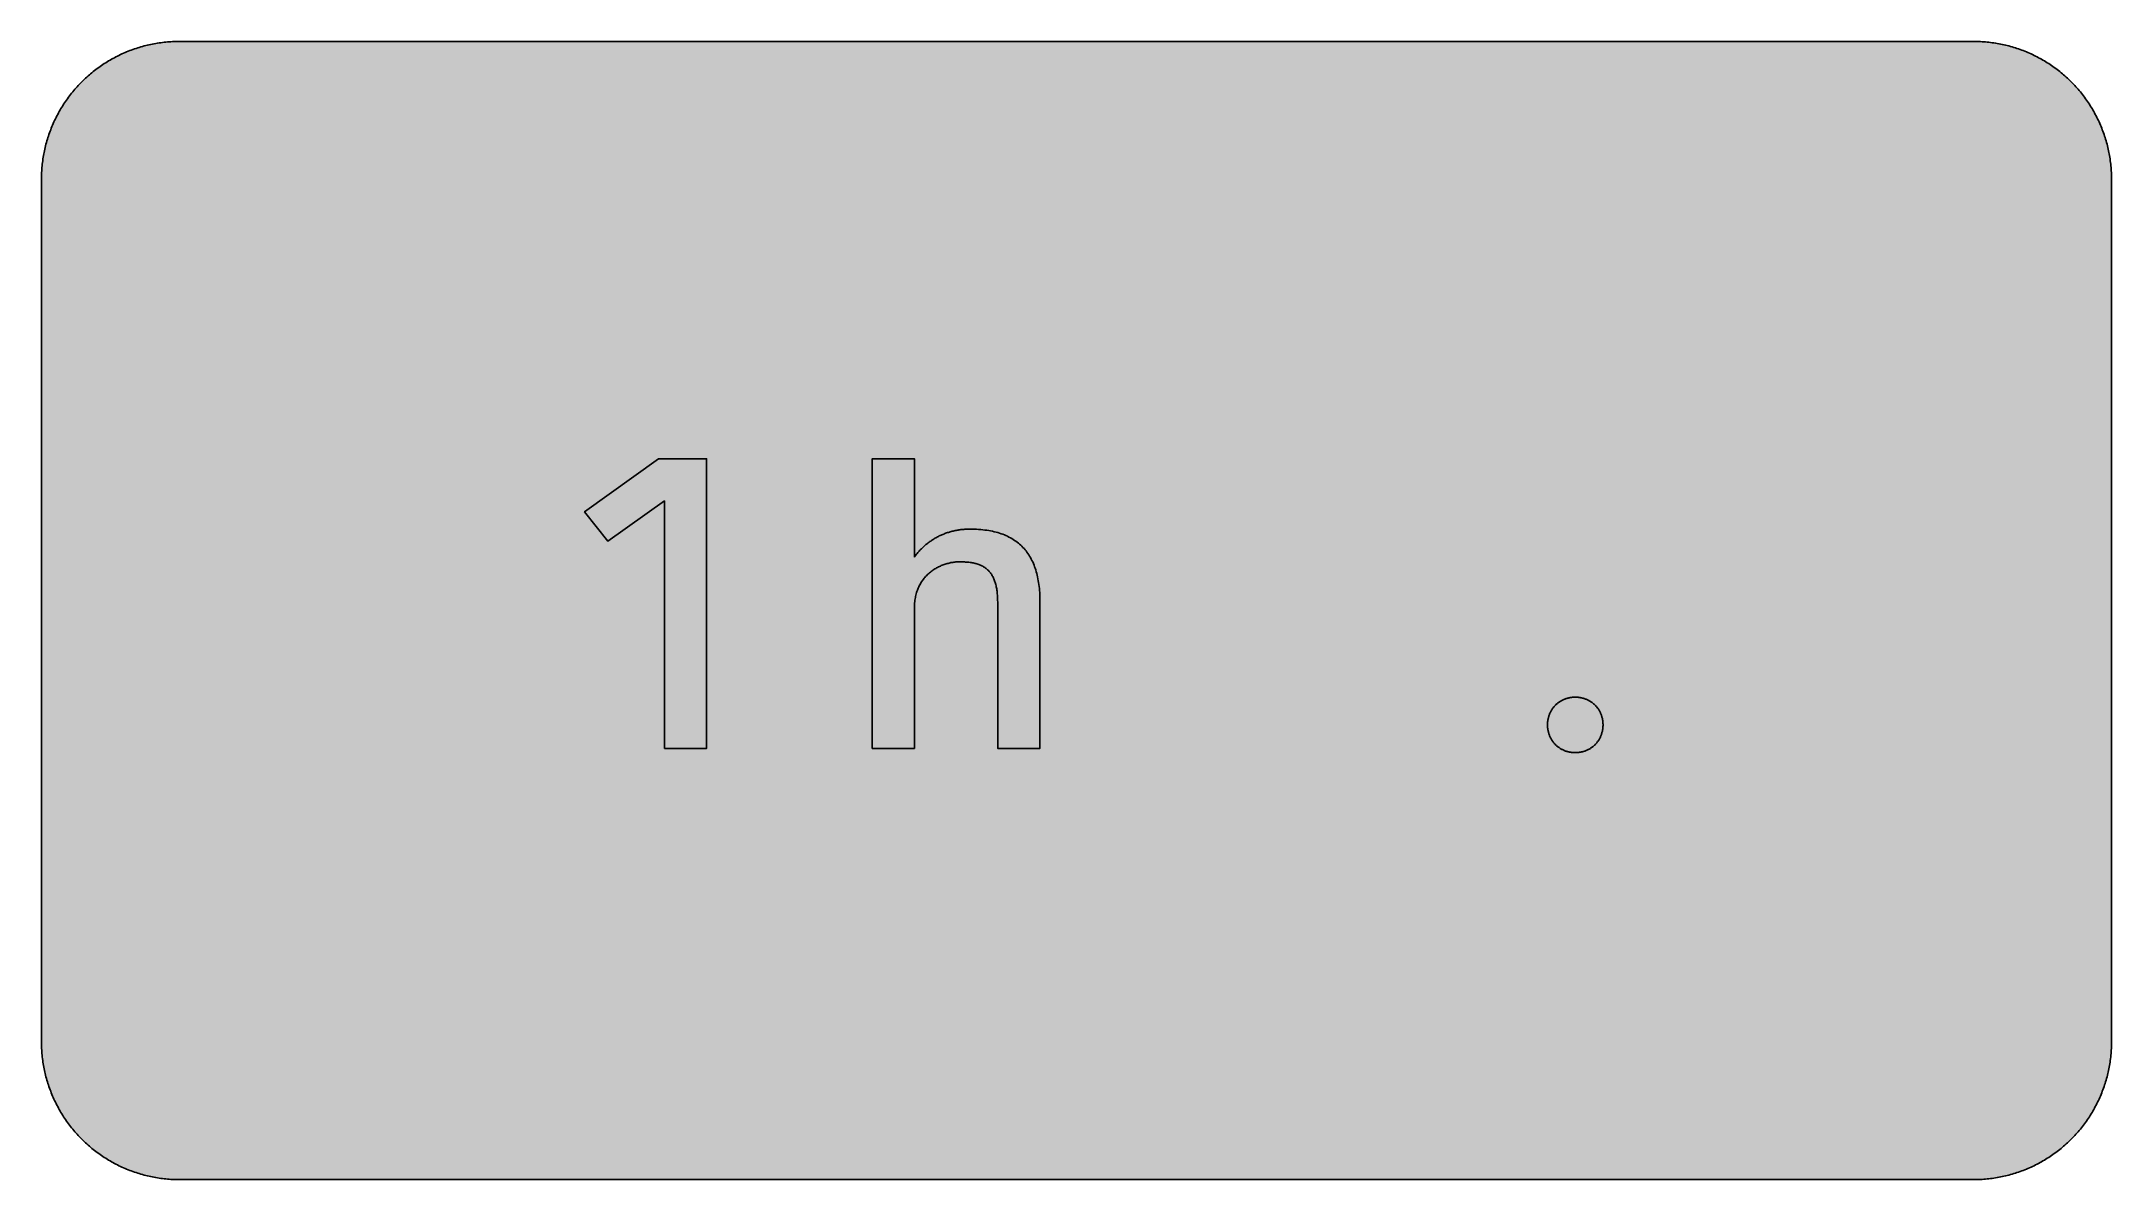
# Model space of a CAD drawing. Header units: millimetres. Extents: x 0 to 212, y 0 to 116.
import ezdxf

# ---------------------------------------------------------------- set-up
doc = ezdxf.new("R2010")
doc.units = ezdxf.units.MM

msp = doc.modelspace()

# ---------------------------------------------------------------- hatches: boundary and pattern name
for color, points in [(254, [(14.1633, 0.0536), (13.9878, 0.0533), (13.8125, 0.0559), (13.6373, 0.061), (13.462, 0.0686), (13.2893, 0.0787), (13.114, 0.0914), (12.9413, 0.1041), (12.7686, 0.1219), (12.5959, 0.1397), (12.4231, 0.16), (12.2504, 0.1829), (12.0777, 0.2057), (11.9075, 0.2337), (11.7373, 0.2616), (11.5672, 0.2921), (11.397, 0.3251), (11.2268, 0.3607), (11.0592, 0.3988), (10.8915, 0.4369), (10.7239, 0.4775), (10.5562, 0.5207), (10.3886, 0.5664), (10.2235, 0.6121), (10.0584, 0.6629), (9.8933, 0.7137), (9.7307, 0.7671), (9.5682, 0.8204), (9.4056, 0.8788), (9.2431, 0.9373), (9.083, 0.9982), (8.923, 1.0617), (8.763, 1.1252), (8.6055, 1.1938), (8.4455, 1.2624), (8.2906, 1.331), (8.1331, 1.4046), (7.9781, 1.4783), (7.8232, 1.5545), (7.6708, 1.6332), (7.5184, 1.7145), (7.366, 1.7958), (7.2161, 1.8796), (7.0663, 1.966), (6.919, 2.0523), (6.7716, 2.1438), (6.6243, 2.2352), (6.4795, 2.3266), (6.3348, 2.4232), (6.19, 2.5197), (6.0477, 2.6187), (5.908, 2.7178), (5.7683, 2.8194), (5.6286, 2.9235), (5.4915, 3.0302), (5.3543, 3.1369), (5.2197, 3.2461), (5.0851, 3.3579), (4.953, 3.4722), (4.8209, 3.5865), (4.6914, 3.7033), (4.5644, 3.8202), (4.4348, 3.9395), (4.3104, 4.0615), (4.1859, 4.1859), (4.0615, 4.3104), (3.9395, 4.4348), (3.8202, 4.5618), (3.7033, 4.6914), (3.5865, 4.8209), (3.4722, 4.953), (3.3579, 5.0851), (3.2487, 5.2197), (3.1369, 5.3543), (3.0302, 5.4915), (2.9235, 5.6286), (2.8194, 5.7683), (2.7178, 5.908), (2.6187, 6.0477), (2.5197, 6.19), (2.4232, 6.3348), (2.3266, 6.477), (2.2352, 6.6243), (2.1438, 6.7691), (2.0523, 6.919), (1.966, 7.0663), (1.8796, 7.2161), (1.7958, 7.366), (1.7145, 7.5184), (1.6332, 7.6708), (1.5545, 7.8232), (1.4783, 7.9781), (1.4046, 8.1331), (1.331, 8.2906), (1.2598, 8.4455), (1.1913, 8.603), (1.1252, 8.763), (1.0592, 8.923), (0.9982, 9.083), (0.9373, 9.2431), (0.8763, 9.4056), (0.8204, 9.5682), (0.7645, 9.7307), (0.7112, 9.8933), (0.6604, 10.0584), (0.6121, 10.2235), (0.5639, 10.3911), (0.5207, 10.5562), (0.4775, 10.7239), (0.4343, 10.8915), (0.3962, 11.0592), (0.3607, 11.2268), (0.3251, 11.397), (0.2921, 11.5672), (0.2616, 11.7373), (0.2311, 11.9075), (0.2057, 12.0802), (0.1803, 12.2504), (0.1575, 12.4231), (0.1372, 12.5959), (0.1194, 12.7686), (0.1041, 12.9413), (0.0889, 13.1166), (0.0787, 13.2893), (0.0686, 13.4645), (0.061, 13.6373), (0.0559, 13.8125), (0.0508, 13.9878), (0.0508, 14.163), (0.0522, 102.3592), (0.0508, 102.5322), (0.0559, 102.7074), (0.061, 102.8827), (0.0686, 103.058), (0.0787, 103.2307), (0.0889, 103.4059), (0.1041, 103.5787), (0.1194, 103.7514), (0.1372, 103.9241), (0.1575, 104.0968), (0.1803, 104.2695), (0.2057, 104.4423), (0.2311, 104.6124), (0.2616, 104.7826), (0.2921, 104.9528), (0.3251, 105.123), (0.3607, 105.2932), (0.3962, 105.4608), (0.4343, 105.6284), (0.4775, 105.7961), (0.5207, 105.9637), (0.5639, 106.1314), (0.6121, 106.2965), (0.6604, 106.4616), (0.7112, 106.6267), (0.7645, 106.7892), (0.8204, 106.9518), (0.8763, 107.1143), (0.9373, 107.2769), (0.9982, 107.4369), (1.0592, 107.5969), (1.1252, 107.757), (1.1913, 107.9144), (1.2598, 108.0745), (1.331, 108.2294), (1.4046, 108.3869), (1.4783, 108.5418), (1.5545, 108.6968), (1.6332, 108.8492), (1.7145, 109.0016), (1.7958, 109.154), (1.8796, 109.3038), (1.966, 109.4537), (2.0523, 109.601), (2.1438, 109.7483), (2.2352, 109.8956), (2.3266, 110.0404), (2.4232, 110.1852), (2.5197, 110.33), (2.6187, 110.4722), (2.7178, 110.6119), (2.8194, 110.7516), (2.9235, 110.8913), (3.0302, 111.0285), (3.1369, 111.1656), (3.2487, 111.3003), (3.3579, 111.4349), (3.4722, 111.567), (3.5865, 111.699), (3.7033, 111.8286), (3.8202, 111.9556), (3.9395, 112.0851), (4.0615, 112.2096), (4.1859, 112.334), (4.3104, 112.4585), (4.4348, 112.5804), (4.5644, 112.6998), (4.6914, 112.8166), (4.8209, 112.9335), (4.953, 113.0478), (5.0851, 113.1621), (5.2197, 113.2713), (5.3543, 113.3831), (5.4915, 113.4897), (5.6286, 113.5964), (5.7683, 113.7006), (5.908, 113.8022), (6.0477, 113.9012), (6.19, 114.0003), (6.3348, 114.0968), (6.4795, 114.1933), (6.6243, 114.2848), (6.7716, 114.3762), (6.919, 114.4676), (7.0663, 114.554), (7.2161, 114.6404), (7.366, 114.7242), (7.5184, 114.8055), (7.6708, 114.8867), (7.8232, 114.9655), (7.9781, 115.0417), (8.1331, 115.1153), (8.2906, 115.189), (8.4455, 115.2601), (8.6055, 115.3287), (8.763, 115.3947), (8.923, 115.4608), (9.083, 115.5217), (9.2431, 115.5827), (9.4056, 115.6437), (9.5682, 115.6995), (9.7307, 115.7554), (9.8933, 115.8088), (10.0584, 115.8596), (10.2235, 115.9078), (10.3886, 115.9561), (10.5562, 115.9993), (10.7239, 116.0424), (10.8915, 116.0856), (11.0592, 116.1237), (11.2268, 116.1593), (11.397, 116.1948), (11.5672, 116.2279), (11.7373, 116.2583), (11.9075, 116.2888), (12.0777, 116.3142), (12.2504, 116.3396), (12.4231, 116.3625), (12.5959, 116.3828), (12.7686, 116.4006), (12.9413, 116.4158), (13.114, 116.4311), (13.2893, 116.4412), (13.462, 116.4514), (13.6373, 116.459), (13.8125, 116.4641), (13.9878, 116.4692), (14.163, 116.4692), (197.6078, 116.4703), (197.7822, 116.4692), (197.9574, 116.4641), (198.1327, 116.459), (198.3054, 116.4514), (198.4807, 116.4412), (198.6534, 116.4311), (198.8287, 116.4158), (199.0014, 116.4006), (199.1741, 116.3828), (199.3468, 116.3625), (199.5195, 116.3396), (199.6897, 116.3142), (199.8624, 116.2888), (200.0326, 116.2583), (200.2028, 116.2279), (200.373, 116.1948), (200.5432, 116.1593), (200.7108, 116.1237), (200.8784, 116.0856), (201.0461, 116.0424), (201.2137, 115.9993), (201.3788, 115.9561), (201.5465, 115.9078), (201.7116, 115.8596), (201.8767, 115.8088), (202.0392, 115.7554), (202.2018, 115.6995), (202.3643, 115.6437), (202.5269, 115.5827), (202.6869, 115.5217), (202.8469, 115.4608), (203.007, 115.3947), (203.167, 115.3287), (203.3245, 115.2601), (203.4794, 115.189), (203.6369, 115.1153), (203.7918, 115.0417), (203.9468, 114.9655), (204.0992, 114.8867), (204.2516, 114.8055), (204.404, 114.7242), (204.5538, 114.6404), (204.7037, 114.554), (204.8535, 114.4676), (205.0009, 114.3762), (205.1456, 114.2848), (205.293, 114.1933), (205.4352, 114.0968), (205.58, 114.0003), (205.7222, 113.9012), (205.8619, 113.8022), (206.0016, 113.7006), (206.1413, 113.5964), (206.2785, 113.4897), (206.4156, 113.3831), (206.5503, 113.2713), (206.6849, 113.1621), (206.817, 113.0478), (206.949, 112.9335), (207.0786, 112.8166), (207.2081, 112.6998), (207.3351, 112.5804), (207.4596, 112.4585), (207.584, 112.334), (207.7085, 112.2096), (207.8304, 112.0851), (207.9498, 111.9556), (208.0666, 111.8286), (208.1835, 111.699), (208.2978, 111.567), (208.4121, 111.4349), (208.5238, 111.3003), (208.6331, 111.1656), (208.7397, 111.0285), (208.8464, 110.8913), (208.9506, 110.7516), (209.0522, 110.6119), (209.1512, 110.4722), (209.2503, 110.33), (209.3468, 110.1852), (209.4433, 110.0404), (209.5348, 109.8956), (209.6262, 109.7483), (209.7176, 109.601), (209.804, 109.4537), (209.8904, 109.3038), (209.9742, 109.154), (210.0555, 109.0016), (210.1367, 108.8492), (210.2155, 108.6968), (210.2917, 108.5418), (210.3653, 108.3869), (210.439, 108.2294), (210.5076, 108.0745), (210.5762, 107.9144), (210.6447, 107.757), (210.7082, 107.5969), (210.7717, 107.4369), (210.8327, 107.2769), (210.8911, 107.1143), (210.9495, 106.9518), (211.0029, 106.7892), (211.0562, 106.6267), (211.107, 106.4616), (211.1578, 106.2965), (211.2035, 106.1314), (211.2493, 105.9637), (211.2924, 105.7961), (211.3331, 105.6284), (211.3712, 105.4608), (211.4093, 105.2932), (211.4448, 105.123), (211.4779, 104.9528), (211.5083, 104.7826), (211.5363, 104.6124), (211.5642, 104.4423), (211.5871, 104.2695), (211.6099, 104.0968), (211.6303, 103.9241), (211.648, 103.7514), (211.6658, 103.5787), (211.6785, 103.4059), (211.6912, 103.2307), (211.7014, 103.058), (211.709, 102.8827), (211.7141, 102.7074), (211.7166, 102.5322), (211.7166, 102.3569), (211.7189, 14.1647), (211.7166, 13.9878), (211.7141, 13.8125), (211.709, 13.6373), (211.7014, 13.4645), (211.6912, 13.2893), (211.6785, 13.1166), (211.6658, 12.9413), (211.648, 12.7686), (211.6303, 12.5959), (211.6099, 12.4231), (211.5871, 12.2504), (211.5642, 12.0802), (211.5363, 11.9075), (211.5083, 11.7373), (211.4779, 11.5672), (211.4448, 11.397), (211.4093, 11.2268), (211.3712, 11.0592), (211.3331, 10.8915), (211.2924, 10.7239), (211.2493, 10.5562), (211.2035, 10.3911), (211.1578, 10.2235), (211.107, 10.0584), (211.0562, 9.8933), (211.0029, 9.7307), (210.9495, 9.5682), (210.8911, 9.4056), (210.8327, 9.2431), (210.7717, 9.083), (210.7082, 8.923), (210.6447, 8.763), (210.5762, 8.603), (210.5076, 8.4455), (210.439, 8.2906), (210.3653, 8.1331), (210.2917, 7.9781), (210.2155, 7.8232), (210.1367, 7.6708), (210.0555, 7.5184), (209.9742, 7.366), (209.8904, 7.2161), (209.804, 7.0663), (209.7176, 6.919), (209.6262, 6.7691), (209.5348, 6.6243), (209.4433, 6.477), (209.3468, 6.3348), (209.2503, 6.19), (209.1512, 6.0477), (209.0522, 5.908), (208.9506, 5.7683), (208.8464, 5.6286), (208.7397, 5.4915), (208.6331, 5.3543), (208.5238, 5.2197), (208.4121, 5.0851), (208.2978, 4.953), (208.1835, 4.8209), (208.0666, 4.6914), (207.9498, 4.5618), (207.8304, 4.4348), (207.7085, 4.3104), (207.584, 4.1859), (207.4596, 4.0615), (207.3351, 3.9395), (207.2081, 3.8202), (207.0786, 3.7033), (206.949, 3.5865), (206.817, 3.4722), (206.6849, 3.3579), (206.5503, 3.2461), (206.4156, 3.1369), (206.2785, 3.0302), (206.1413, 2.9235), (206.0016, 2.8194), (205.8619, 2.7178), (205.7222, 2.6187), (205.58, 2.5197), (205.4352, 2.4232), (205.293, 2.3266), (205.1456, 2.2352), (205.0009, 2.1438), (204.8535, 2.0523), (204.7037, 1.966), (204.5538, 1.8796), (204.404, 1.7958), (204.2516, 1.7145), (204.0992, 1.6332), (203.9468, 1.5545), (203.7918, 1.4783), (203.6369, 1.4046), (203.4794, 1.331), (203.3245, 1.2624), (203.167, 1.1938), (203.007, 1.1252), (202.8469, 1.0617), (202.6869, 0.9982), (202.5269, 0.9373), (202.3643, 0.8788), (202.2018, 0.8204), (202.0392, 0.7671), (201.8767, 0.7137), (201.7116, 0.6629), (201.5465, 0.6121), (201.3788, 0.5664), (201.2137, 0.5207), (201.0461, 0.4775), (200.8784, 0.4369), (200.7108, 0.3988), (200.5432, 0.3607), (200.373, 0.3251), (200.2028, 0.2921), (200.0326, 0.2616), (199.8624, 0.2337), (199.6897, 0.2057), (199.5195, 0.1829), (199.3468, 0.16), (199.1741, 0.1397), (199.0014, 0.1219), (198.8287, 0.1041), (198.6534, 0.0914), (198.4807, 0.0787), (198.3054, 0.0686), (198.1327, 0.061), (197.9574, 0.0559), (197.7822, 0.0533), (197.6069, 0.0533)]), (59, [(63.7508, 44.1508), (68.0681, 44.1508), (68.0681, 73.7842), (63.1582, 73.7842), (55.5805, 68.3655), (57.9508, 65.3588), (63.7508, 69.4651)]), (59, [(89.3202, 44.1508), (89.3202, 58.5858), (89.3216, 58.735), (89.3267, 58.8797), (89.3343, 59.0245), (89.3496, 59.1668), (89.3648, 59.3065), (89.3851, 59.4436), (89.408, 59.5757), (89.4334, 59.7078), (89.4639, 59.8373), (89.4969, 59.9643), (89.5325, 60.0888), (89.5706, 60.2082), (89.6112, 60.3275), (89.6569, 60.4444), (89.7052, 60.5587), (89.7534, 60.6704), (89.8068, 60.7797), (89.8627, 60.8838), (89.9185, 60.9879), (89.9795, 61.0895), (90.043, 61.1886), (90.1065, 61.2851), (90.1725, 61.3791), (90.2437, 61.4731), (90.3148, 61.562), (90.3859, 61.6483), (90.4621, 61.7322), (90.5383, 61.8134), (90.617, 61.8947), (90.6983, 61.9709), (90.7796, 62.0471), (90.8634, 62.1182), (90.9498, 62.1894), (91.0361, 62.2579), (91.1225, 62.324), (91.2114, 62.3875), (91.3028, 62.4459), (91.3943, 62.5069), (91.4857, 62.5627), (91.5797, 62.6161), (91.6737, 62.6669), (91.7702, 62.7177), (91.8642, 62.7634), (91.9632, 62.8091), (92.0598, 62.8523), (92.1563, 62.8929), (92.2553, 62.931), (92.3544, 62.9666), (92.4535, 62.9996), (92.5525, 63.0301), (92.6516, 63.0606), (92.7532, 63.086), (92.8522, 63.1114), (92.9513, 63.1342), (93.0504, 63.1546), (93.152, 63.1723), (93.251, 63.1876), (93.3501, 63.2028), (93.4491, 63.2155), (93.5457, 63.2231), (93.6447, 63.2308), (93.7412, 63.2358), (93.8378, 63.2409), (93.9317, 63.2409), (94.0613, 63.2409), (94.1857, 63.2384), (94.3102, 63.2333), (94.4296, 63.2282), (94.549, 63.2206), (94.6658, 63.213), (94.7776, 63.2003), (94.8893, 63.1901), (94.9985, 63.1749), (95.1078, 63.1596), (95.2119, 63.1419), (95.3135, 63.1215), (95.4151, 63.1012), (95.5116, 63.0784), (95.6081, 63.053), (95.7021, 63.025), (95.7936, 62.9971), (95.8825, 62.9666), (95.9714, 62.9336), (96.0552, 62.898), (96.139, 62.8625), (96.2203, 62.8218), (96.2965, 62.7812), (96.3752, 62.738), (96.4489, 62.6923), (96.52, 62.6466), (96.5911, 62.5958), (96.6597, 62.545), (96.7257, 62.4916), (96.7892, 62.4332), (96.8527, 62.3748), (96.9112, 62.3138), (96.9696, 62.2529), (97.0255, 62.1868), (97.0788, 62.1182), (97.1321, 62.0471), (97.1829, 61.976), (97.2312, 61.8998), (97.2769, 61.8236), (97.3201, 61.7423), (97.3633, 61.6585), (97.4039, 61.5747), (97.442, 61.4858), (97.4776, 61.3969), (97.5131, 61.3029), (97.5462, 61.2089), (97.5766, 61.1099), (97.6046, 61.0083), (97.6325, 60.9041), (97.6579, 60.7974), (97.6808, 60.6882), (97.7036, 60.5765), (97.724, 60.4622), (97.7417, 60.3453), (97.757, 60.2234), (97.7722, 60.1015), (97.7849, 59.9745), (97.7976, 59.8449), (97.8052, 59.7129), (97.8129, 59.5782), (97.8205, 59.4411), (97.823, 59.2988), (97.8256, 59.1541), (97.8281, 59.0067), (97.8284, 44.1508), (102.1472, 44.1508), (102.1472, 59.2208), (102.1436, 59.4436), (102.1385, 59.6646), (102.1309, 59.883), (102.1207, 60.0964), (102.1055, 60.3098), (102.0851, 60.5155), (102.0648, 60.7212), (102.0394, 60.9219), (102.0115, 61.12), (101.981, 61.3131), (101.9454, 61.5036), (101.9073, 61.6915), (101.8642, 61.8744), (101.8184, 62.0547), (101.7702, 62.2325), (101.7194, 62.4053), (101.6635, 62.5754), (101.6051, 62.7431), (101.5416, 62.9056), (101.4755, 63.0657), (101.407, 63.2231), (101.3333, 63.3755), (101.2571, 63.5254), (101.1758, 63.6702), (101.0945, 63.8124), (101.0056, 63.9521), (100.9167, 64.0867), (100.8228, 64.2188), (100.7237, 64.3484), (100.6221, 64.4728), (100.518, 64.5947), (100.4113, 64.7116), (100.297, 64.8259), (100.1827, 64.9376), (100.0633, 65.0443), (99.9414, 65.1485), (99.8144, 65.2475), (99.6848, 65.344), (99.5502, 65.438), (99.4131, 65.5269), (99.2734, 65.6133), (99.1286, 65.6946), (98.9787, 65.7733), (98.8263, 65.8495), (98.6714, 65.9206), (98.5114, 65.9892), (98.3488, 66.0527), (98.1812, 66.1137), (98.011, 66.1695), (97.8357, 66.2229), (97.6579, 66.2737), (97.475, 66.3194), (97.2896, 66.3626), (97.0991, 66.4007), (96.9061, 66.4362), (96.708, 66.4667), (96.5073, 66.4947), (96.3016, 66.5175), (96.0933, 66.5378), (95.8799, 66.5556), (95.664, 66.5683), (95.443, 66.5785), (95.2195, 66.5836), (94.9909, 66.5861), (94.8893, 66.5836), (94.7852, 66.5836), (94.6836, 66.5785), (94.5794, 66.5734), (94.4778, 66.5683), (94.3762, 66.5607), (94.2746, 66.5505), (94.173, 66.5404), (94.0714, 66.5302), (93.9698, 66.5175), (93.8708, 66.5023), (93.7692, 66.487), (93.6701, 66.4693), (93.5711, 66.4515), (93.472, 66.4312), (93.3729, 66.4108), (93.2739, 66.388), (93.1774, 66.3626), (93.0783, 66.3372), (92.9818, 66.3118), (92.8853, 66.2838), (92.7887, 66.2534), (92.6922, 66.2229), (92.5982, 66.1899), (92.5017, 66.1568), (92.4077, 66.1213), (92.3138, 66.0857), (92.2198, 66.0476), (92.1283, 66.007), (92.0369, 65.9663), (91.9455, 65.9257), (91.854, 65.8825), (91.7626, 65.8368), (91.6737, 65.7911), (91.5822, 65.7428), (91.4959, 65.6946), (91.407, 65.6438), (91.3206, 65.5904), (91.2317, 65.5371), (91.1479, 65.4837), (91.0615, 65.4279), (90.9777, 65.3694), (90.8939, 65.311), (90.8101, 65.2501), (90.7263, 65.1891), (90.645, 65.1256), (90.5637, 65.0621), (90.485, 64.9961), (90.4062, 64.9275), (90.3275, 64.8589), (90.2487, 64.7903), (90.1725, 64.7192), (90.0963, 64.6455), (90.0201, 64.5719), (89.9465, 64.4957), (89.8728, 64.4169), (89.8017, 64.3382), (89.728, 64.2595), (89.6595, 64.1782), (89.5883, 64.0944), (89.5198, 64.0105), (89.4512, 63.9242), (89.3851, 63.8378), (89.3191, 63.7489), (89.3202, 73.7842), (85.0015, 73.7842), (85.0015, 44.1508)]), (59, [(154.0468, 46.5635), (154.0459, 46.4871), (154.0485, 46.4134), (154.0535, 46.3398), (154.0586, 46.2661), (154.0688, 46.1924), (154.0764, 46.1213), (154.0891, 46.0502), (154.1018, 45.9791), (154.117, 45.908), (154.1323, 45.8394), (154.1501, 45.7708), (154.1704, 45.7022), (154.1907, 45.6362), (154.2136, 45.5701), (154.2364, 45.5041), (154.2618, 45.4406), (154.2898, 45.3771), (154.3177, 45.3136), (154.3482, 45.2526), (154.3787, 45.1917), (154.4117, 45.1307), (154.4472, 45.0723), (154.4828, 45.0139), (154.5184, 44.958), (154.5565, 44.9021), (154.5971, 44.8462), (154.6377, 44.7929), (154.6809, 44.7396), (154.7241, 44.6888), (154.7673, 44.638), (154.813, 44.5872), (154.8613, 44.5389), (154.9095, 44.4932), (154.9578, 44.4475), (155.0086, 44.4017), (155.0619, 44.3586), (155.1127, 44.3179), (155.1686, 44.2773), (155.2219, 44.2366), (155.2778, 44.1985), (155.3362, 44.1604), (155.3921, 44.1249), (155.4531, 44.0919), (155.5115, 44.0588), (155.5725, 44.0284), (155.636, 43.9979), (155.6969, 43.9699), (155.7604, 43.942), (155.8265, 43.9166), (155.89, 43.8912), (155.956, 43.8709), (156.0246, 43.848), (156.0906, 43.8302), (156.1592, 43.8125), (156.2303, 43.7947), (156.2989, 43.782), (156.37, 43.7667), (156.4411, 43.7566), (156.5123, 43.7464), (156.5859, 43.7388), (156.6596, 43.7337), (156.7332, 43.7286), (156.8069, 43.7261), (156.8831, 43.7236), (156.9568, 43.7261), (157.033, 43.7286), (157.1066, 43.7337), (157.1803, 43.7388), (157.2514, 43.7464), (157.3251, 43.7566), (157.3962, 43.7667), (157.4673, 43.782), (157.5359, 43.7947), (157.6045, 43.8125), (157.673, 43.8302), (157.7416, 43.848), (157.8077, 43.8709), (157.8737, 43.8912), (157.9397, 43.9166), (158.0058, 43.942), (158.0693, 43.9699), (158.1302, 43.9979), (158.1937, 44.0284), (158.2522, 44.0588), (158.3131, 44.0919), (158.3715, 44.1249), (158.43, 44.1604), (158.4858, 44.1985), (158.5417, 44.2366), (158.5976, 44.2773), (158.6509, 44.3179), (158.7043, 44.3586), (158.7551, 44.4017), (158.8059, 44.4475), (158.8567, 44.4932), (158.9049, 44.5389), (158.9507, 44.5872), (158.9964, 44.638), (159.0421, 44.6888), (159.0853, 44.7396), (159.1259, 44.7929), (159.1666, 44.8462), (159.2072, 44.9021), (159.2453, 44.958), (159.2834, 45.0139), (159.319, 45.0723), (159.352, 45.1307), (159.385, 45.1917), (159.4155, 45.2526), (159.446, 45.3136), (159.4739, 45.3771), (159.5018, 45.4406), (159.5272, 45.5041), (159.5526, 45.5701), (159.573, 45.6362), (159.5958, 45.7022), (159.6136, 45.7708), (159.6314, 45.8394), (159.6492, 45.908), (159.6619, 45.9791), (159.6771, 46.0502), (159.6873, 46.1213), (159.6974, 46.1924), (159.705, 46.2661), (159.7101, 46.3398), (159.7152, 46.4134), (159.7177, 46.4871), (159.7177, 46.5633), (159.7177, 46.6369), (159.7152, 46.7106), (159.7101, 46.7868), (159.705, 46.8579), (159.6974, 46.9316), (159.6873, 47.0027), (159.6771, 47.0764), (159.6619, 47.1449), (159.6492, 47.2161), (159.6314, 47.2846), (159.6136, 47.3532), (159.5958, 47.4218), (159.573, 47.4878), (159.5526, 47.5539), (159.5272, 47.6199), (159.5018, 47.6834), (159.4739, 47.7469), (159.446, 47.8104), (159.4155, 47.8714), (159.385, 47.9323), (159.352, 47.9933), (159.319, 48.0517), (159.2834, 48.1101), (159.2453, 48.166), (159.2072, 48.2219), (159.1666, 48.2778), (159.1259, 48.3311), (159.0853, 48.3845), (159.0421, 48.4353), (158.9964, 48.4861), (158.9507, 48.5343), (158.9049, 48.5826), (158.8567, 48.6308), (158.8059, 48.6766), (158.7551, 48.7197), (158.7043, 48.7629), (158.6509, 48.8061), (158.5976, 48.8467), (158.5417, 48.8874), (158.4858, 48.9255), (158.43, 48.961), (158.3715, 48.9966), (158.3131, 49.0322), (158.2522, 49.0652), (158.1937, 49.0957), (158.1302, 49.1261), (158.0693, 49.1541), (158.0058, 49.182), (157.9397, 49.2074), (157.8737, 49.2303), (157.8077, 49.2531), (157.7416, 49.2735), (157.673, 49.2938), (157.6045, 49.3116), (157.5359, 49.3268), (157.4673, 49.342), (157.3962, 49.3547), (157.3251, 49.3674), (157.2514, 49.3751), (157.1803, 49.3852), (157.1066, 49.3903), (157.033, 49.3954), (156.9568, 49.3979), (156.8831, 49.3979), (156.8069, 49.3979), (156.7332, 49.3954), (156.6596, 49.3903), (156.5859, 49.3852), (156.5123, 49.3751), (156.4411, 49.3674), (156.37, 49.3547), (156.2989, 49.342), (156.2303, 49.3268), (156.1592, 49.3116), (156.0906, 49.2938), (156.0246, 49.2735), (155.956, 49.2531), (155.89, 49.2303), (155.8265, 49.2074), (155.7604, 49.182), (155.6969, 49.1541), (155.636, 49.1261), (155.5725, 49.0957), (155.5115, 49.0652), (155.4531, 49.0322), (155.3921, 48.9966), (155.3362, 48.961), (155.2778, 48.9255), (155.2219, 48.8874), (155.1686, 48.8467), (155.1127, 48.8061), (155.0619, 48.7629), (155.0086, 48.7197), (154.9578, 48.6766), (154.9095, 48.6308), (154.8613, 48.5826), (154.813, 48.5343), (154.7673, 48.4861), (154.7241, 48.4353), (154.6809, 48.3845), (154.6377, 48.3311), (154.5971, 48.2778), (154.5565, 48.2219), (154.5184, 48.166), (154.4828, 48.1101), (154.4472, 48.0517), (154.4117, 47.9933), (154.3787, 47.9323), (154.3482, 47.8714), (154.3177, 47.8104), (154.2898, 47.7469), (154.2618, 47.6834), (154.2364, 47.6199), (154.2136, 47.5539), (154.1907, 47.4878), (154.1704, 47.4218), (154.1501, 47.3532), (154.1323, 47.2846), (154.117, 47.2161), (154.1018, 47.1449), (154.0891, 47.0764), (154.0764, 47.0027), (154.0688, 46.9316), (154.0586, 46.8579), (154.0535, 46.7868), (154.0485, 46.7106), (154.0459, 46.6369), (154.0459, 46.5633)])]:
    msp.add_hatch(color=color).paths.add_polyline_path(points)
h = msp.add_hatch(color=59)
h.paths.add_polyline_path([(14.1633, 3.5814), (13.8887, 3.5839), (13.6169, 3.5941), (13.3477, 3.6119), (13.081, 3.6347), (12.8143, 3.6652), (12.5501, 3.7008), (12.2885, 3.7465), (12.0294, 3.7948), (11.7729, 3.8506), (11.5164, 3.9141), (11.2649, 3.9827), (11.016, 4.0564), (10.7671, 4.1351), (10.5232, 4.2215), (10.2819, 4.3129), (10.0432, 4.412), (9.8069, 4.5161), (9.5733, 4.6228), (9.3447, 4.7371), (9.1186, 4.8565), (8.8951, 4.9809), (8.6741, 5.113), (8.4582, 5.2476), (8.2448, 5.3873), (8.0366, 5.5321), (7.8308, 5.682), (7.6276, 5.8369), (7.4295, 5.9969), (7.2365, 6.1595), (7.046, 6.3297), (6.8605, 6.5024), (6.6777, 6.6802), (6.5024, 6.8605), (6.3271, 7.046), (6.1595, 7.2365), (5.9969, 7.432), (5.8369, 7.6302), (5.682, 7.8308), (5.5321, 8.0366), (5.3873, 8.2448), (5.2451, 8.4582), (5.1105, 8.6741), (4.9809, 8.8951), (4.8565, 9.1186), (4.7371, 9.3447), (4.6228, 9.5758), (4.5136, 9.8069), (4.4094, 10.0432), (4.3129, 10.2819), (4.2215, 10.5232), (4.1351, 10.7696), (4.0538, 11.016), (3.9802, 11.2649), (3.9116, 11.5189), (3.8506, 11.7729), (3.7948, 12.0294), (3.744, 12.2911), (3.7008, 12.5527), (3.6627, 12.8143), (3.6322, 13.081), (3.6093, 13.3502), (3.5916, 13.6195), (3.5814, 13.8913), (3.5789, 14.163), (3.58, 102.3592), (3.5814, 102.6312), (3.5916, 102.903), (3.6093, 103.1723), (3.6322, 103.439), (3.6627, 103.7057), (3.7008, 103.9698), (3.744, 104.2314), (3.7948, 104.4905), (3.8506, 104.7471), (3.9116, 105.0036), (3.9802, 105.2551), (4.0538, 105.504), (4.1351, 105.7529), (4.2215, 105.9967), (4.3129, 106.238), (4.4094, 106.4768), (4.5136, 106.713), (4.6228, 106.9467), (4.7371, 107.1753), (4.8565, 107.4014), (4.9809, 107.6249), (5.1105, 107.8459), (5.2451, 108.0618), (5.3873, 108.2751), (5.5321, 108.4834), (5.682, 108.6891), (5.8369, 108.8923), (5.9969, 109.0905), (6.1595, 109.2835), (6.3271, 109.474), (6.5024, 109.6594), (6.6777, 109.8423), (6.8605, 110.0176), (7.046, 110.1928), (7.2365, 110.3605), (7.4295, 110.523), (7.6276, 110.683), (7.8308, 110.838), (8.0366, 110.9878), (8.2448, 111.1326), (8.4582, 111.2749), (8.6741, 111.4095), (8.8951, 111.539), (9.1186, 111.6635), (9.3447, 111.7829), (9.5733, 111.8972), (9.8069, 112.0064), (10.0432, 112.1105), (10.2819, 112.207), (10.5232, 112.2985), (10.7671, 112.3848), (11.016, 112.4661), (11.2649, 112.5398), (11.5164, 112.6084), (11.7729, 112.6693), (12.0294, 112.7252), (12.2885, 112.776), (12.5501, 112.8192), (12.8143, 112.8573), (13.081, 112.8878), (13.3477, 112.9106), (13.6169, 112.9284), (13.8887, 112.9386), (14.163, 112.9411), (197.6078, 112.9425), (197.8787, 112.9386), (198.1505, 112.9284), (198.4197, 112.9106), (198.689, 112.8878), (198.9557, 112.8573), (199.2173, 112.8192), (199.4789, 112.776), (199.7405, 112.7252), (199.9971, 112.6693), (200.2511, 112.6084), (200.5051, 112.5398), (200.754, 112.4661), (201.0004, 112.3848), (201.2467, 112.2985), (201.488, 112.207), (201.7268, 112.1105), (201.963, 112.0064), (202.1942, 111.8972), (202.4253, 111.7829), (202.6514, 111.6635), (202.8749, 111.539), (203.0959, 111.4095), (203.3118, 111.2749), (203.5251, 111.1326), (203.7334, 110.9878), (203.9391, 110.838), (204.1398, 110.683), (204.3379, 110.523), (204.5335, 110.3605), (204.724, 110.1928), (204.9094, 110.0176), (205.0898, 109.8423), (205.2676, 109.6594), (205.4403, 109.474), (205.6105, 109.2835), (205.773, 109.0905), (205.933, 108.8923), (206.088, 108.6891), (206.2378, 108.4834), (206.3826, 108.2751), (206.5223, 108.0618), (206.6569, 107.8459), (206.789, 107.6249), (206.9135, 107.4014), (207.0329, 107.1753), (207.1472, 106.9467), (207.2538, 106.713), (207.358, 106.4768), (207.457, 106.238), (207.5485, 105.9967), (207.6348, 105.7529), (207.7136, 105.504), (207.7872, 105.2551), (207.8558, 105.0036), (207.9193, 104.7471), (207.9752, 104.4905), (208.0235, 104.2314), (208.0692, 103.9698), (208.1047, 103.7057), (208.1352, 103.439), (208.1581, 103.1723), (208.1759, 102.903), (208.186, 102.6312), (208.1911, 102.3569), (208.1911, 14.1647), (208.186, 13.8913), (208.1759, 13.6195), (208.1581, 13.3502), (208.1352, 13.081), (208.1047, 12.8143), (208.0692, 12.5527), (208.0235, 12.2911), (207.9752, 12.0294), (207.9193, 11.7729), (207.8558, 11.5189), (207.7872, 11.2649), (207.7136, 11.016), (207.6348, 10.7696), (207.5485, 10.5232), (207.457, 10.2819), (207.358, 10.0432), (207.2538, 9.8069), (207.1472, 9.5758), (207.0329, 9.3447), (206.9135, 9.1186), (206.789, 8.8951), (206.6569, 8.6741), (206.5223, 8.4582), (206.3826, 8.2448), (206.2378, 8.0366), (206.088, 7.8308), (205.933, 7.6302), (205.773, 7.432), (205.6105, 7.2365), (205.4403, 7.046), (205.2676, 6.8605), (205.0898, 6.6802), (204.9094, 6.5024), (204.724, 6.3297), (204.5335, 6.1595), (204.3379, 5.9969), (204.1398, 5.8369), (203.9391, 5.682), (203.7334, 5.5321), (203.5251, 5.3873), (203.3118, 5.2476), (203.0959, 5.113), (202.8749, 4.9809), (202.6514, 4.8565), (202.4253, 4.7371), (202.1942, 4.6228), (201.963, 4.5161), (201.7268, 4.412), (201.488, 4.3129), (201.2467, 4.2215), (201.0004, 4.1351), (200.754, 4.0564), (200.5051, 3.9827), (200.2511, 3.9141), (199.9971, 3.8506), (199.7405, 3.7948), (199.4789, 3.7465), (199.2173, 3.7008), (198.9557, 3.6652), (198.689, 3.6347), (198.4197, 3.6119), (198.1505, 3.5941), (197.8787, 3.5839), (197.6069, 3.5789)])
h.paths.add_polyline_path([(14.1633, 8.8731), (14.0259, 8.8748), (13.8887, 8.8798), (13.7541, 8.8875), (13.622, 8.9002), (13.4874, 8.9154), (13.3553, 8.9332), (13.2258, 8.9535), (13.0962, 8.9789), (12.9667, 9.0068), (12.8397, 9.0373), (12.7127, 9.0729), (12.5882, 9.1084), (12.4663, 9.1491), (12.3419, 9.1923), (12.2225, 9.238), (12.1031, 9.2888), (11.9837, 9.3396), (11.8694, 9.3929), (11.7526, 9.4513), (11.6408, 9.5098), (11.5291, 9.5733), (11.4198, 9.6368), (11.3106, 9.7053), (11.2039, 9.7765), (11.0998, 9.8476), (10.9957, 9.9238), (10.8966, 10), (10.7975, 10.0787), (10.6985, 10.1625), (10.6045, 10.2464), (10.5105, 10.3327), (10.4216, 10.4216), (10.3327, 10.5131), (10.2464, 10.6045), (10.16, 10.701), (10.0787, 10.7975), (10, 10.8966), (9.9212, 10.9982), (9.8476, 11.0998), (9.7739, 11.2039), (9.7053, 11.3106), (9.6368, 11.4198), (9.5707, 11.5291), (9.5098, 11.6408), (9.4488, 11.7551), (9.3929, 11.8694), (9.337, 11.9863), (9.2862, 12.1031), (9.238, 12.2225), (9.1923, 12.3444), (9.1491, 12.4663), (9.1084, 12.5908), (9.0703, 12.7152), (9.0373, 12.8397), (9.0068, 12.9692), (8.9789, 13.0962), (8.9535, 13.2258), (8.9306, 13.3579), (8.9129, 13.4899), (8.8976, 13.622), (8.8849, 13.7566), (8.8773, 13.8913), (8.8722, 14.0259), (8.8697, 14.163), (8.8717, 102.3592), (8.8722, 102.4941), (8.8773, 102.6312), (8.8849, 102.7659), (8.8976, 102.8979), (8.9129, 103.0326), (8.9306, 103.1646), (8.9535, 103.2942), (8.9789, 103.4237), (9.0068, 103.5533), (9.0373, 103.6803), (9.0703, 103.8073), (9.1084, 103.9317), (9.1491, 104.0536), (9.1923, 104.1781), (9.238, 104.2975), (9.2862, 104.4169), (9.337, 104.5362), (9.3929, 104.6505), (9.4488, 104.7674), (9.5098, 104.8791), (9.5707, 104.9909), (9.6368, 105.1001), (9.7053, 105.2093), (9.7739, 105.316), (9.8476, 105.4202), (9.9212, 105.5243), (10, 105.6234), (10.0787, 105.7224), (10.16, 105.8215), (10.2464, 105.9155), (10.3327, 106.0094), (10.4216, 106.0983), (10.5105, 106.1872), (10.6045, 106.2736), (10.6985, 106.36), (10.7975, 106.4412), (10.8966, 106.52), (10.9957, 106.5987), (11.0998, 106.6724), (11.2039, 106.746), (11.3106, 106.8146), (11.4198, 106.8832), (11.5291, 106.9492), (11.6408, 107.0102), (11.7526, 107.0712), (11.8694, 107.127), (11.9837, 107.1829), (12.1031, 107.2337), (12.2225, 107.282), (12.3419, 107.3277), (12.4663, 107.3709), (12.5882, 107.4115), (12.7127, 107.4496), (12.8397, 107.4826), (12.9667, 107.5131), (13.0962, 107.5411), (13.2258, 107.5665), (13.3553, 107.5893), (13.4874, 107.6071), (13.622, 107.6223), (13.7541, 107.635), (13.8887, 107.6427), (14.0259, 107.6477), (14.163, 107.6503), (197.6078, 107.6508), (197.7441, 107.6477), (197.8787, 107.6427), (198.0133, 107.635), (198.1479, 107.6223), (198.28, 107.6071), (198.4121, 107.5893), (198.5442, 107.5665), (198.6737, 107.5411), (198.8007, 107.5131), (198.9303, 107.4826), (199.0547, 107.4496), (199.1792, 107.4115), (199.3036, 107.3709), (199.4256, 107.3277), (199.5475, 107.282), (199.6669, 107.2337), (199.7837, 107.1829), (199.9005, 107.127), (200.0148, 107.0712), (200.1291, 107.0102), (200.2409, 106.9492), (200.3501, 106.8832), (200.4593, 106.8146), (200.566, 106.746), (200.6702, 106.6724), (200.7718, 106.5987), (200.8734, 106.52), (200.9724, 106.4412), (201.0689, 106.36), (201.1655, 106.2736), (201.2569, 106.1872), (201.3483, 106.0983), (201.4372, 106.0094), (201.5236, 105.9155), (201.6074, 105.8215), (201.6912, 105.7224), (201.77, 105.6234), (201.8462, 105.5243), (201.9224, 105.4202), (201.9935, 105.316), (202.0646, 105.2093), (202.1332, 105.1001), (202.1967, 104.9909), (202.2602, 104.8791), (202.3186, 104.7674), (202.377, 104.6505), (202.4304, 104.5362), (202.4812, 104.4169), (202.532, 104.2975), (202.5777, 104.1781), (202.6209, 104.0536), (202.6615, 103.9317), (202.6971, 103.8073), (202.7326, 103.6803), (202.7631, 103.5533), (202.7911, 103.4237), (202.8165, 103.2942), (202.8368, 103.1646), (202.8546, 103.0326), (202.8698, 102.8979), (202.8825, 102.7659), (202.8901, 102.6312), (202.8952, 102.4941), (202.8977, 102.3569), (202.8994, 14.1647), (202.8952, 14.0259), (202.8901, 13.8913), (202.8825, 13.7566), (202.8698, 13.622), (202.8546, 13.4899), (202.8368, 13.3579), (202.8165, 13.2258), (202.7911, 13.0962), (202.7631, 12.9692), (202.7326, 12.8397), (202.6971, 12.7152), (202.6615, 12.5908), (202.6209, 12.4663), (202.5777, 12.3444), (202.532, 12.2225), (202.4812, 12.1031), (202.4304, 11.9863), (202.377, 11.8694), (202.3186, 11.7551), (202.2602, 11.6408), (202.1967, 11.5291), (202.1332, 11.4198), (202.0646, 11.3106), (201.9935, 11.2039), (201.9224, 11.0998), (201.8462, 10.9982), (201.77, 10.8966), (201.6912, 10.7975), (201.6074, 10.701), (201.5236, 10.6045), (201.4372, 10.5131), (201.3483, 10.4216), (201.2569, 10.3327), (201.1655, 10.2464), (201.0689, 10.1625), (200.9724, 10.0787), (200.8734, 10), (200.7718, 9.9238), (200.6702, 9.8476), (200.566, 9.7765), (200.4593, 9.7053), (200.3501, 9.6368), (200.2409, 9.5733), (200.1291, 9.5098), (200.0148, 9.4513), (199.9005, 9.3929), (199.7837, 9.3396), (199.6669, 9.2888), (199.5475, 9.238), (199.4256, 9.1923), (199.3036, 9.1491), (199.1792, 9.1084), (199.0547, 9.0729), (198.9303, 9.0373), (198.8007, 9.0068), (198.6737, 8.9789), (198.5442, 8.9535), (198.4121, 8.9332), (198.28, 8.9154), (198.1479, 8.9002), (198.0133, 8.8875), (197.8787, 8.8798), (197.7441, 8.8748), (197.6069, 8.8722)], flags=16)
h = msp.add_hatch(color=59)
edge = h.paths.add_edge_path()
edge.add_line((130.5098, 54.6911), (130.5103, 54.3128))
edge.add_line((130.5103, 54.3128), (130.5179, 53.9445))
edge.add_line((130.5179, 53.9445), (130.5281, 53.5813))
edge.add_line((130.5281, 53.5813), (130.5408, 53.2282))
edge.add_line((130.5408, 53.2282), (130.5611, 52.8803))
edge.add_line((130.5611, 52.8803), (130.5814, 52.5424))
edge.add_line((130.5814, 52.5424), (130.6093, 52.2097))
edge.add_line((130.6093, 52.2097), (130.6398, 51.8846))
edge.add_line((130.6398, 51.8846), (130.6728, 51.5671))
edge.add_line((130.6728, 51.5671), (130.7109, 51.2572))
edge.add_line((130.7109, 51.2572), (130.7541, 50.9549))
edge.add_line((130.7541, 50.9549), (130.7998, 50.6603))
edge.add_line((130.7998, 50.6603), (130.8506, 50.3707))
edge.add_line((130.8506, 50.3707), (130.904, 50.0888))
edge.add_line((130.904, 50.0888), (130.9624, 49.8145))
edge.add_line((130.9624, 49.8145), (131.0234, 49.5478))
edge.add_line((131.0234, 49.5478), (131.0894, 49.2862))
edge.add_line((131.0894, 49.2862), (131.158, 49.0322))
edge.add_line((131.158, 49.0322), (131.2291, 48.7858))
edge.add_line((131.2291, 48.7858), (131.3053, 48.5445))
edge.add_line((131.3053, 48.5445), (131.3866, 48.3108))
edge.add_line((131.3866, 48.3108), (131.4704, 48.0847))
edge.add_line((131.4704, 48.0847), (131.5568, 47.8638))
edge.add_line((131.5568, 47.8638), (131.6482, 47.6479))
edge.add_line((131.6482, 47.6479), (131.7422, 47.4396))
edge.add_line((131.7422, 47.4396), (131.8387, 47.2389))
edge.add_line((131.8387, 47.2389), (131.9403, 47.0433))
edge.add_line((131.9403, 47.0433), (132.0444, 46.8554))
edge.add_line((132.0444, 46.8554), (132.1537, 46.6725))
edge.add_line((132.1537, 46.6725), (132.2654, 46.4947))
edge.add_line((132.2654, 46.4947), (132.3797, 46.3245))
edge.add_line((132.3797, 46.3245), (132.4991, 46.1594))
edge.add_line((132.4991, 46.1594), (132.621, 46.0019))
edge.add_line((132.621, 46.0019), (132.7455, 45.847))
edge.add_line((132.7455, 45.847), (132.8725, 45.6997))
edge.add_line((132.8725, 45.6997), (133.0046, 45.56))
edge.add_line((133.0046, 45.56), (133.1392, 45.4228))
edge.add_line((133.1392, 45.4228), (133.2789, 45.2933))
edge.add_line((133.2789, 45.2933), (133.4186, 45.1688))
edge.add_line((133.4186, 45.1688), (133.5634, 45.052))
edge.add_line((133.5634, 45.052), (133.7107, 44.9377))
edge.add_line((133.7107, 44.9377), (133.8631, 44.831))
edge.add_line((133.8631, 44.831), (134.0155, 44.7269))
edge.add_line((134.0155, 44.7269), (134.173, 44.6303))
edge.add_line((134.173, 44.6303), (134.333, 44.5389))
edge.add_line((134.333, 44.5389), (134.4955, 44.4525))
edge.add_line((134.4955, 44.4525), (134.6632, 44.3713))
edge.add_line((134.6632, 44.3713), (134.8308, 44.2951))
edge.add_line((134.8308, 44.2951), (135.0035, 44.2239))
edge.add_line((135.0035, 44.2239), (135.1788, 44.1579))
edge.add_line((135.1788, 44.1579), (135.3541, 44.0969))
edge.add_line((135.3541, 44.0969), (135.5369, 44.0411))
edge.add_line((135.5369, 44.0411), (135.7198, 43.9877))
edge.add_line((135.7198, 43.9877), (135.9052, 43.942))
edge.add_line((135.9052, 43.942), (136.0932, 43.8988))
edge.add_line((136.0932, 43.8988), (136.2862, 43.8633))
edge.add_line((136.2862, 43.8633), (136.4818, 43.8302))
edge.add_line((136.4818, 43.8302), (136.6774, 43.8023))
edge.add_line((136.6774, 43.8023), (136.8781, 43.7769))
edge.add_line((136.8781, 43.7769), (137.0813, 43.7591))
edge.add_line((137.0813, 43.7591), (137.2845, 43.7439))
edge.add_line((137.2845, 43.7439), (137.4927, 43.7337))
edge.add_line((137.4927, 43.7337), (137.7036, 43.7261))
edge.add_line((137.7036, 43.7261), (137.9169, 43.7236))
edge.add_line((137.9169, 43.7236), (138.0693, 43.7261))
edge.add_line((138.0693, 43.7261), (138.2192, 43.7286))
edge.add_line((138.2192, 43.7286), (138.3665, 43.7337))
edge.add_line((138.3665, 43.7337), (138.5113, 43.7413))
edge.add_line((138.5113, 43.7413), (138.6561, 43.7515))
edge.add_line((138.6561, 43.7515), (138.7958, 43.7617))
edge.add_line((138.7958, 43.7617), (138.9355, 43.7744))
edge.add_line((138.9355, 43.7744), (139.0726, 43.7896))
edge.add_line((139.0726, 43.7896), (139.2098, 43.8074))
edge.add_line((139.2098, 43.8074), (139.3419, 43.8252))
edge.add_line((139.3419, 43.8252), (139.4739, 43.8455))
edge.add_line((139.4739, 43.8455), (139.6035, 43.8683))
edge.add_line((139.6035, 43.8683), (139.733, 43.8937))
edge.add_line((139.733, 43.8937), (139.8575, 43.9191))
edge.add_line((139.8575, 43.9191), (139.9819, 43.9471))
edge.add_line((139.9819, 43.9471), (140.1039, 43.9776))
edge.add_line((140.1039, 43.9776), (140.2232, 44.008))
edge.add_line((140.2232, 44.008), (140.3426, 44.0411))
edge.add_line((140.3426, 44.0411), (140.4595, 44.0766))
edge.add_line((140.4595, 44.0766), (140.5738, 44.1122))
edge.add_line((140.5738, 44.1122), (140.6881, 44.1503))
edge.add_line((140.6881, 44.1503), (140.7998, 44.1884))
edge.add_line((140.7998, 44.1884), (140.909, 44.229))
edge.add_line((140.909, 44.229), (141.0183, 44.2722))
edge.add_line((141.0183, 44.2722), (141.1249, 44.3154))
edge.add_line((141.1249, 44.3154), (141.2291, 44.3611))
edge.add_line((141.2291, 44.3611), (141.3307, 44.4068))
edge.add_line((141.3307, 44.4068), (141.4323, 44.4551))
edge.add_line((141.4323, 44.4551), (141.5339, 44.5059))
edge.add_line((141.5339, 44.5059), (141.6304, 44.5567))
edge.add_line((141.6304, 44.5567), (141.7269, 44.6075))
edge.add_line((141.7269, 44.6075), (141.8234, 44.6608))
edge.add_line((141.8234, 44.6608), (141.9174, 44.7167))
edge.add_line((141.9174, 44.7167), (142.0089, 44.7726))
edge.add_line((142.0089, 44.7726), (142.0978, 44.8285))
edge.add_line((142.0978, 44.8285), (142.1867, 44.8869))
edge.add_line((142.1867, 44.8869), (142.2756, 44.9478))
edge.add_line((142.2756, 44.9478), (142.3619, 45.0088))
edge.add_line((142.3619, 45.0088), (142.4457, 45.0698))
edge.add_line((142.4457, 45.0698), (142.5296, 45.1333))
edge.add_line((142.5296, 45.1333), (142.6108, 45.1968))
edge.add_line((142.6108, 45.1968), (142.6896, 45.2628))
edge.add_line((142.6896, 45.2628), (142.7709, 45.3288))
edge.add_line((142.7709, 45.3288), (142.8471, 45.3949))
edge.add_line((142.8471, 45.3949), (142.9233, 45.4635))
edge.add_line((142.9233, 45.4635), (142.9995, 45.532))
edge.add_line((142.9995, 45.532), (143.0731, 45.6006))
edge.add_line((143.0731, 45.6006), (143.1442, 45.6717))
edge.add_line((143.1442, 45.6717), (143.2154, 45.7429))
edge.add_line((143.2154, 45.7429), (143.2865, 45.8165))
edge.add_line((143.2865, 45.8165), (143.3525, 45.8876))
edge.add_line((143.3525, 45.8876), (143.4211, 45.9613))
edge.add_line((143.4211, 45.9613), (143.4871, 46.0375))
edge.add_line((143.4871, 46.0375), (143.5532, 46.1137))
edge.add_line((143.5532, 46.1137), (143.6167, 46.1874))
edge.add_line((143.6167, 46.1874), (143.6776, 46.2661))
edge.add_line((143.6776, 46.2661), (143.7411, 46.3423))
edge.add_line((143.7411, 46.3423), (143.7996, 46.421))
edge.add_line((143.7996, 46.421), (143.8605, 46.4998))
edge.add_line((143.8605, 46.4998), (143.9189, 46.5785))
edge.add_line((143.9189, 46.5785), (143.9748, 46.6573))
edge.add_line((143.9748, 46.6573), (144.0307, 46.7385))
edge.add_line((144.0307, 46.7385), (144.0866, 46.8198))
edge.add_line((144.0866, 46.8198), (144.1399, 46.8986))
edge.add_line((144.1399, 46.8986), (144.7341, 44.1508))
edge.add_line((144.7341, 44.1508), (147.9931, 44.1508))
edge.add_line((147.9931, 44.1508), (147.9931, 73.7842))
edge.add_line((147.9931, 73.7842), (143.6758, 73.7842))
edge.add_line((143.6758, 73.7842), (143.6758, 65.7405))
edge.add_line((143.6758, 65.7405), (143.6218, 65.7631))
edge.add_line((143.6218, 65.7631), (143.571, 65.786))
edge.add_line((143.571, 65.786), (143.5176, 65.8089))
edge.add_line((143.5176, 65.8089), (143.4668, 65.8317))
edge.add_line((143.4668, 65.8317), (143.4135, 65.8546))
edge.add_line((143.4135, 65.8546), (143.3601, 65.8774))
edge.add_line((143.3601, 65.8774), (143.3068, 65.9003))
edge.add_line((143.3068, 65.9003), (143.2509, 65.9206))
edge.add_line((143.2509, 65.9206), (143.1976, 65.9435))
edge.add_line((143.1976, 65.9435), (143.1442, 65.9638))
edge.add_line((143.1442, 65.9638), (143.0884, 65.9841))
edge.add_line((143.0884, 65.9841), (143.0325, 66.007))
edge.add_line((143.0325, 66.007), (142.9791, 66.0273))
edge.add_line((142.9791, 66.0273), (142.9233, 66.0476))
edge.add_line((142.9233, 66.0476), (142.8674, 66.0654))
edge.add_line((142.8674, 66.0654), (142.8115, 66.0857))
edge.add_line((142.8115, 66.0857), (142.7531, 66.106))
edge.add_line((142.7531, 66.106), (142.6972, 66.1238))
edge.add_line((142.6972, 66.1238), (142.6413, 66.1416))
edge.add_line((142.6413, 66.1416), (142.5829, 66.1619))
edge.add_line((142.5829, 66.1619), (142.5245, 66.1797))
edge.add_line((142.5245, 66.1797), (142.4686, 66.1949))
edge.add_line((142.4686, 66.1949), (142.4102, 66.2127))
edge.add_line((142.4102, 66.2127), (142.3518, 66.2305))
edge.add_line((142.3518, 66.2305), (142.2933, 66.2457))
edge.add_line((142.2933, 66.2457), (142.2349, 66.2635))
edge.add_line((142.2349, 66.2635), (142.174, 66.2788))
edge.add_line((142.174, 66.2788), (142.1155, 66.294))
edge.add_line((142.1155, 66.294), (142.0546, 66.3092))
edge.add_line((142.0546, 66.3092), (141.9962, 66.3245))
edge.add_line((141.9962, 66.3245), (141.9352, 66.3397))
edge.add_line((141.9352, 66.3397), (141.8742, 66.3524))
edge.add_line((141.8742, 66.3524), (141.8158, 66.3677))
edge.add_line((141.8158, 66.3677), (141.7549, 66.3804))
edge.add_line((141.7549, 66.3804), (141.6914, 66.3931))
edge.add_line((141.6914, 66.3931), (141.6304, 66.4058))
edge.add_line((141.6304, 66.4058), (141.5694, 66.4185))
edge.add_line((141.5694, 66.4185), (141.5085, 66.4286))
edge.add_line((141.5085, 66.4286), (141.445, 66.4413))
edge.add_line((141.445, 66.4413), (141.384, 66.4515))
edge.add_line((141.384, 66.4515), (141.3205, 66.4616))
edge.add_line((141.3205, 66.4616), (141.257, 66.4718))
edge.add_line((141.257, 66.4718), (141.1961, 66.482))
edge.add_line((141.1961, 66.482), (141.1326, 66.4921))
edge.add_line((141.1326, 66.4921), (141.0691, 66.4997))
edge.add_line((141.0691, 66.4997), (141.0056, 66.5099))
edge.add_line((141.0056, 66.5099), (140.9421, 66.5175))
edge.add_line((140.9421, 66.5175), (140.876, 66.5251))
edge.add_line((140.876, 66.5251), (140.8125, 66.5328))
edge.add_line((140.8125, 66.5328), (140.749, 66.5378))
edge.add_line((140.749, 66.5378), (140.683, 66.5455))
edge.add_line((140.683, 66.5455), (140.6169, 66.5505))
edge.add_line((140.6169, 66.5505), (140.5534, 66.5556))
edge.add_line((140.5534, 66.5556), (140.4874, 66.5607))
edge.add_line((140.4874, 66.5607), (140.4214, 66.5658))
edge.add_line((140.4214, 66.5658), (140.3553, 66.5709))
edge.add_line((140.3553, 66.5709), (140.2893, 66.5734))
edge.add_line((140.2893, 66.5734), (140.2232, 66.5759))
edge.add_line((140.2232, 66.5759), (140.1572, 66.5785))
edge.add_line((140.1572, 66.5785), (140.0912, 66.581))
edge.add_line((140.0912, 66.581), (140.0251, 66.5836))
edge.add_line((140.0251, 66.5836), (139.9565, 66.5836))
edge.add_line((139.9565, 66.5836), (139.8905, 66.5861))
edge.add_line((139.8905, 66.5861), (139.8219, 66.5861))
edge.add_line((139.8219, 66.5861), (139.5476, 66.5836))
edge.add_line((139.5476, 66.5836), (139.2758, 66.5734))
edge.add_line((139.2758, 66.5734), (139.0066, 66.5607))
edge.add_line((139.0066, 66.5607), (138.7424, 66.5429))
edge.add_line((138.7424, 66.5429), (138.4808, 66.5175))
edge.add_line((138.4808, 66.5175), (138.2243, 66.487))
edge.add_line((138.2243, 66.487), (137.9703, 66.4515))
edge.add_line((137.9703, 66.4515), (137.7213, 66.4108))
edge.add_line((137.7213, 66.4108), (137.475, 66.3651))
edge.add_line((137.475, 66.3651), (137.2337, 66.3118))
edge.add_line((137.2337, 66.3118), (136.9949, 66.2534))
edge.add_line((136.9949, 66.2534), (136.7612, 66.1899))
edge.add_line((136.7612, 66.1899), (136.5326, 66.1213))
edge.add_line((136.5326, 66.1213), (136.3066, 66.0476))
edge.add_line((136.3066, 66.0476), (136.0856, 65.9663))
edge.add_line((136.0856, 65.9663), (135.8671, 65.8825))
edge.add_line((135.8671, 65.8825), (135.6538, 65.7885))
edge.add_line((135.6538, 65.7885), (135.443, 65.692))
edge.add_line((135.443, 65.692), (135.2372, 65.5904))
edge.add_line((135.2372, 65.5904), (135.0366, 65.4812))
edge.add_line((135.0366, 65.4812), (134.8384, 65.3644))
edge.add_line((134.8384, 65.3644), (134.6454, 65.245))
edge.add_line((134.6454, 65.245), (134.4574, 65.118))
edge.add_line((134.4574, 65.118), (134.272, 64.9859))
edge.add_line((134.272, 64.9859), (134.0891, 64.8487))
edge.add_line((134.0891, 64.8487), (133.9139, 64.704))
edge.add_line((133.9139, 64.704), (133.7412, 64.5541))
edge.add_line((133.7412, 64.5541), (133.5735, 64.3992))
edge.add_line((133.5735, 64.3992), (133.4084, 64.2366))
edge.add_line((133.4084, 64.2366), (133.2484, 64.069))
edge.add_line((133.2484, 64.069), (133.0935, 63.8962))
edge.add_line((133.0935, 63.8962), (132.9436, 63.7159))
edge.add_line((132.9436, 63.7159), (132.7963, 63.5305))
edge.add_line((132.7963, 63.5305), (132.654, 63.34))
edge.add_line((132.654, 63.34), (132.5169, 63.1419))
edge.add_line((132.5169, 63.1419), (132.3823, 62.9387))
edge.add_line((132.3823, 62.9387), (132.2527, 62.7278))
edge.add_line((132.2527, 62.7278), (132.1283, 62.5119))
edge.add_line((132.1283, 62.5119), (132.0089, 62.291))
edge.add_line((132.0089, 62.291), (131.892, 62.0624))
edge.add_line((131.892, 62.0624), (131.7828, 61.8287))
edge.add_line((131.7828, 61.8287), (131.6761, 61.5874))
edge.add_line((131.6761, 61.5874), (131.572, 61.341))
edge.add_line((131.572, 61.341), (131.4755, 61.087))
edge.add_line((131.4755, 61.087), (131.3815, 60.8279))
edge.add_line((131.3815, 60.8279), (131.2926, 60.5638))
edge.add_line((131.2926, 60.5638), (131.2088, 60.292))
edge.add_line((131.2088, 60.292), (131.13, 60.0126))
edge.add_line((131.13, 60.0126), (131.0564, 59.7281))
edge.add_line((131.0564, 59.7281), (130.9853, 59.4385))
edge.add_line((130.9853, 59.4385), (130.9218, 59.1414))
edge.add_line((130.9218, 59.1414), (130.8608, 58.8366))
edge.add_line((130.8608, 58.8366), (130.8049, 58.5267))
edge.add_line((130.8049, 58.5267), (130.7541, 58.2117))
edge.add_line((130.7541, 58.2117), (130.7059, 57.8891))
edge.add_line((130.7059, 57.8891), (130.6652, 57.5589))
edge.add_line((130.6652, 57.5589), (130.6297, 57.2237))
edge.add_line((130.6297, 57.2237), (130.5966, 56.8808))
edge.add_line((130.5966, 56.8808), (130.5712, 56.5328))
edge.add_line((130.5712, 56.5328), (130.5484, 56.1772))
edge.add_line((130.5484, 56.1772), (130.5306, 55.814))
edge.add_line((130.5306, 55.814), (130.5179, 55.4457))
edge.add_line((130.5179, 55.4457), (130.5103, 55.0723))
edge.add_line((130.5103, 55.0723), (130.5077, 54.6887))
edge = h.paths.add_edge_path(flags=16)
edge.add_line((139.2315, 47.1562), (139.0828, 47.1551))
edge.add_line((139.0828, 47.1551), (138.938, 47.1602))
edge.add_line((138.938, 47.1602), (138.7983, 47.1653))
edge.add_line((138.7983, 47.1653), (138.6586, 47.1754))
edge.add_line((138.6586, 47.1754), (138.524, 47.1856))
edge.add_line((138.524, 47.1856), (138.3894, 47.2008))
edge.add_line((138.3894, 47.2008), (138.2598, 47.2161))
edge.add_line((138.2598, 47.2161), (138.1328, 47.2364))
edge.add_line((138.1328, 47.2364), (138.0084, 47.2592))
edge.add_line((138.0084, 47.2592), (137.8864, 47.2846))
edge.add_line((137.8864, 47.2846), (137.7696, 47.3126))
edge.add_line((137.7696, 47.3126), (137.6528, 47.3431))
edge.add_line((137.6528, 47.3431), (137.5385, 47.3761))
edge.add_line((137.5385, 47.3761), (137.4292, 47.4142))
edge.add_line((137.4292, 47.4142), (137.32, 47.4548))
edge.add_line((137.32, 47.4548), (137.2159, 47.498))
edge.add_line((137.2159, 47.498), (137.1143, 47.5437))
edge.add_line((137.1143, 47.5437), (137.0127, 47.5945))
edge.add_line((137.0127, 47.5945), (136.9162, 47.6479))
edge.add_line((136.9162, 47.6479), (136.8222, 47.7037))
edge.add_line((136.8222, 47.7037), (136.7307, 47.7647))
edge.add_line((136.7307, 47.7647), (136.6393, 47.8282))
edge.add_line((136.6393, 47.8282), (136.5529, 47.8942))
edge.add_line((136.5529, 47.8942), (136.4691, 47.9654))
edge.add_line((136.4691, 47.9654), (136.3853, 48.039))
edge.add_line((136.3853, 48.039), (136.3066, 48.1178))
edge.add_line((136.3066, 48.1178), (136.2304, 48.199))
edge.add_line((136.2304, 48.199), (136.1542, 48.2829))
edge.add_line((136.1542, 48.2829), (136.083, 48.3718))
edge.add_line((136.083, 48.3718), (136.0119, 48.4657))
edge.add_line((136.0119, 48.4657), (135.9459, 48.5623))
edge.add_line((135.9459, 48.5623), (135.8798, 48.6639))
edge.add_line((135.8798, 48.6639), (135.8163, 48.768))
edge.add_line((135.8163, 48.768), (135.7579, 48.8772))
edge.add_line((135.7579, 48.8772), (135.6995, 48.989))
edge.add_line((135.6995, 48.989), (135.6436, 49.1058))
edge.add_line((135.6436, 49.1058), (135.5877, 49.2277))
edge.add_line((135.5877, 49.2277), (135.5369, 49.3522))
edge.add_line((135.5369, 49.3522), (135.4887, 49.4817))
edge.add_line((135.4887, 49.4817), (135.4404, 49.6164))
edge.add_line((135.4404, 49.6164), (135.3947, 49.7561))
edge.add_line((135.3947, 49.7561), (135.3541, 49.8983))
edge.add_line((135.3541, 49.8983), (135.3134, 50.0456))
edge.add_line((135.3134, 50.0456), (135.2728, 50.198))
edge.add_line((135.2728, 50.198), (135.2372, 50.353))
edge.add_line((135.2372, 50.353), (135.2017, 50.5155))
edge.add_line((135.2017, 50.5155), (135.1712, 50.6806))
edge.add_line((135.1712, 50.6806), (135.1407, 50.8508))
edge.add_line((135.1407, 50.8508), (135.1102, 51.0261))
edge.add_line((135.1102, 51.0261), (135.0848, 51.2064))
edge.add_line((135.0848, 51.2064), (135.0594, 51.3918))
edge.add_line((135.0594, 51.3918), (135.0391, 51.5823))
edge.add_line((135.0391, 51.5823), (135.0162, 51.7779))
edge.add_line((135.0162, 51.7779), (134.9985, 51.9786))
edge.add_line((134.9985, 51.9786), (134.9807, 52.1843))
edge.add_line((134.9807, 52.1843), (134.968, 52.3926))
edge.add_line((134.968, 52.3926), (134.9527, 52.6085))
edge.add_line((134.9527, 52.6085), (134.9426, 52.8295))
edge.add_line((134.9426, 52.8295), (134.9324, 53.0555))
edge.add_line((134.9324, 53.0555), (134.9248, 53.2867))
edge.add_line((134.9248, 53.2867), (134.9197, 53.5229))
edge.add_line((134.9197, 53.5229), (134.9146, 53.7667))
edge.add_line((134.9146, 53.7667), (134.9121, 54.0131))
edge.add_line((134.9121, 54.0131), (134.9121, 54.2671))
edge.add_line((134.9121, 54.2671), (134.9121, 54.5643))
edge.add_line((134.9121, 54.5643), (134.9146, 54.8538))
edge.add_line((134.9146, 54.8538), (134.9197, 55.1409))
edge.add_line((134.9197, 55.1409), (134.9248, 55.4203))
edge.add_line((134.9248, 55.4203), (134.935, 55.6946))
edge.add_line((134.935, 55.6946), (134.9451, 55.9638))
edge.add_line((134.9451, 55.9638), (134.9578, 56.2254))
edge.add_line((134.9578, 56.2254), (134.9705, 56.4845))
edge.add_line((134.9705, 56.4845), (134.9883, 56.736))
edge.add_line((134.9883, 56.736), (135.0061, 56.9824))
edge.add_line((135.0061, 56.9824), (135.0264, 57.2237))
edge.add_line((135.0264, 57.2237), (135.0493, 57.4599))
edge.add_line((135.0493, 57.4599), (135.0747, 57.691))
edge.add_line((135.0747, 57.691), (135.1026, 57.9171))
edge.add_line((135.1026, 57.9171), (135.1331, 58.1381))
edge.add_line((135.1331, 58.1381), (135.1636, 58.3514))
edge.add_line((135.1636, 58.3514), (135.1991, 58.5622))
edge.add_line((135.1991, 58.5622), (135.2372, 58.768))
edge.add_line((135.2372, 58.768), (135.2753, 58.9661))
edge.add_line((135.2753, 58.9661), (135.3185, 59.1617))
edge.add_line((135.3185, 59.1617), (135.3642, 59.3496))
edge.add_line((135.3642, 59.3496), (135.4099, 59.5351))
edge.add_line((135.4099, 59.5351), (135.4607, 59.7129))
edge.add_line((135.4607, 59.7129), (135.5141, 59.8881))
edge.add_line((135.5141, 59.8881), (135.57, 60.0583))
edge.add_line((135.57, 60.0583), (135.6284, 60.2234))
edge.add_line((135.6284, 60.2234), (135.6893, 60.3809))
edge.add_line((135.6893, 60.3809), (135.7554, 60.5358))
edge.add_line((135.7554, 60.5358), (135.824, 60.6857))
edge.add_line((135.824, 60.6857), (135.8925, 60.833))
edge.add_line((135.8925, 60.833), (135.9662, 60.9727))
edge.add_line((135.9662, 60.9727), (136.0449, 61.1073))
edge.add_line((136.0449, 61.1073), (136.1237, 61.2394))
edge.add_line((136.1237, 61.2394), (136.2075, 61.3664))
edge.add_line((136.2075, 61.3664), (136.2939, 61.4883))
edge.add_line((136.2939, 61.4883), (136.3828, 61.6052))
edge.add_line((136.3828, 61.6052), (136.4767, 61.7169))
edge.add_line((136.4767, 61.7169), (136.5733, 61.8261))
edge.add_line((136.5733, 61.8261), (136.6723, 61.9303))
edge.add_line((136.6723, 61.9303), (136.7765, 62.0293))
edge.add_line((136.7765, 62.0293), (136.8831, 62.1233))
edge.add_line((136.8831, 62.1233), (136.9924, 62.2148))
edge.add_line((136.9924, 62.2148), (137.1067, 62.3011))
edge.add_line((137.1067, 62.3011), (137.226, 62.3824))
edge.add_line((137.226, 62.3824), (137.3454, 62.4586))
edge.add_line((137.3454, 62.4586), (137.4724, 62.5323))
edge.add_line((137.4724, 62.5323), (137.5994, 62.6008))
edge.add_line((137.5994, 62.6008), (137.734, 62.6669))
edge.add_line((137.734, 62.6669), (137.8712, 62.7278))
edge.add_line((137.8712, 62.7278), (138.0109, 62.7837))
edge.add_line((138.0109, 62.7837), (138.1557, 62.8345))
edge.add_line((138.1557, 62.8345), (138.303, 62.8828))
edge.add_line((138.303, 62.8828), (138.4554, 62.9285))
edge.add_line((138.4554, 62.9285), (138.6129, 62.9691))
edge.add_line((138.6129, 62.9691), (138.7729, 63.0047))
edge.add_line((138.7729, 63.0047), (138.938, 63.0377))
edge.add_line((138.938, 63.0377), (139.1082, 63.0657))
edge.add_line((139.1082, 63.0657), (139.2809, 63.0885))
edge.add_line((139.2809, 63.0885), (139.4587, 63.1114))
edge.add_line((139.4587, 63.1114), (139.6416, 63.1266))
edge.add_line((139.6416, 63.1266), (139.8295, 63.1393))
edge.add_line((139.8295, 63.1393), (140.02, 63.1495))
edge.add_line((140.02, 63.1495), (140.2156, 63.1546))
edge.add_line((140.2156, 63.1546), (140.4163, 63.1571))
edge.add_line((140.4163, 63.1571), (140.4595, 63.1571))
edge.add_line((140.4595, 63.1571), (140.5026, 63.1571))
edge.add_line((140.5026, 63.1571), (140.5484, 63.1546))
edge.add_line((140.5484, 63.1546), (140.5941, 63.1546))
edge.add_line((140.5941, 63.1546), (140.6398, 63.152))
edge.add_line((140.6398, 63.152), (140.6855, 63.152))
edge.add_line((140.6855, 63.152), (140.7312, 63.1495))
edge.add_line((140.7312, 63.1495), (140.777, 63.1469))
edge.add_line((140.777, 63.1469), (140.8252, 63.1444))
edge.add_line((140.8252, 63.1444), (140.8709, 63.1419))
edge.add_line((140.8709, 63.1419), (140.9192, 63.1393))
edge.add_line((140.9192, 63.1393), (140.9675, 63.1342))
edge.add_line((140.9675, 63.1342), (141.0157, 63.1317))
edge.add_line((141.0157, 63.1317), (141.064, 63.1266))
edge.add_line((141.064, 63.1266), (141.1122, 63.1241))
edge.add_line((141.1122, 63.1241), (141.163, 63.119))
edge.add_line((141.163, 63.119), (141.2113, 63.1139))
edge.add_line((141.2113, 63.1139), (141.2621, 63.1088))
edge.add_line((141.2621, 63.1088), (141.3129, 63.1038))
edge.add_line((141.3129, 63.1038), (141.3612, 63.0987))
edge.add_line((141.3612, 63.0987), (141.412, 63.0936))
edge.add_line((141.412, 63.0936), (141.4628, 63.086))
edge.add_line((141.4628, 63.086), (141.5136, 63.0809))
edge.add_line((141.5136, 63.0809), (141.5644, 63.0733))
edge.add_line((141.5644, 63.0733), (141.6177, 63.0682))
edge.add_line((141.6177, 63.0682), (141.6685, 63.0606))
edge.add_line((141.6685, 63.0606), (141.7193, 63.053))
edge.add_line((141.7193, 63.053), (141.7726, 63.0453))
edge.add_line((141.7726, 63.0453), (141.8234, 63.0377))
edge.add_line((141.8234, 63.0377), (141.8768, 63.0301))
edge.add_line((141.8768, 63.0301), (141.9276, 63.0225))
edge.add_line((141.9276, 63.0225), (141.9809, 63.0123))
edge.add_line((141.9809, 63.0123), (142.0343, 63.0047))
edge.add_line((142.0343, 63.0047), (142.0876, 62.9971))
edge.add_line((142.0876, 62.9971), (142.1384, 62.9869))
edge.add_line((142.1384, 62.9869), (142.1917, 62.9768))
edge.add_line((142.1917, 62.9768), (142.2451, 62.9691))
edge.add_line((142.2451, 62.9691), (142.2984, 62.959))
edge.add_line((142.2984, 62.959), (142.3518, 62.9488))
edge.add_line((142.3518, 62.9488), (142.4051, 62.9387))
edge.add_line((142.4051, 62.9387), (142.4584, 62.9285))
edge.add_line((142.4584, 62.9285), (142.5118, 62.9183))
edge.add_line((142.5118, 62.9183), (142.5651, 62.9082))
edge.add_line((142.5651, 62.9082), (142.6185, 62.898))
edge.add_line((142.6185, 62.898), (142.6718, 62.8853))
edge.add_line((142.6718, 62.8853), (142.7251, 62.8752))
edge.add_line((142.7251, 62.8752), (142.7785, 62.865))
edge.add_line((142.7785, 62.865), (142.8318, 62.8523))
edge.add_line((142.8318, 62.8523), (142.8852, 62.8421))
edge.add_line((142.8852, 62.8421), (142.9385, 62.8294))
edge.add_line((142.9385, 62.8294), (142.9918, 62.8167))
edge.add_line((142.9918, 62.8167), (143.0452, 62.804))
edge.add_line((143.0452, 62.804), (143.0985, 62.7939))
edge.add_line((143.0985, 62.7939), (143.1519, 62.7812))
edge.add_line((143.1519, 62.7812), (143.2027, 62.7685))
edge.add_line((143.2027, 62.7685), (143.256, 62.7558))
edge.add_line((143.256, 62.7558), (143.3093, 62.7431))
edge.add_line((143.3093, 62.7431), (143.3627, 62.7304))
edge.add_line((143.3627, 62.7304), (143.4135, 62.7151))
edge.add_line((143.4135, 62.7151), (143.4668, 62.7024))
edge.add_line((143.4668, 62.7024), (143.5176, 62.6897))
edge.add_line((143.5176, 62.6897), (143.571, 62.6745))
edge.add_line((143.571, 62.6745), (143.6218, 62.6618))
edge.add_line((143.6218, 62.6618), (143.6751, 62.6491))
edge.add_line((143.6751, 62.6491), (143.6758, 51.0932))
edge.add_line((143.6758, 51.0932), (143.6726, 51.0057))
edge.add_line((143.6726, 51.0057), (143.67, 50.9194))
edge.add_line((143.67, 50.9194), (143.6649, 50.833))
edge.add_line((143.6649, 50.833), (143.6573, 50.7467))
edge.add_line((143.6573, 50.7467), (143.6472, 50.6603))
edge.add_line((143.6472, 50.6603), (143.6345, 50.5739))
edge.add_line((143.6345, 50.5739), (143.6192, 50.4876))
edge.add_line((143.6192, 50.4876), (143.6014, 50.4012))
edge.add_line((143.6014, 50.4012), (143.5811, 50.3123))
edge.add_line((143.5811, 50.3123), (143.5608, 50.226))
edge.add_line((143.5608, 50.226), (143.5379, 50.1396))
edge.add_line((143.5379, 50.1396), (143.51, 50.0532))
edge.add_line((143.51, 50.0532), (143.4821, 49.9669))
edge.add_line((143.4821, 49.9669), (143.4516, 49.8805))
edge.add_line((143.4516, 49.8805), (143.4186, 49.7942))
edge.add_line((143.4186, 49.7942), (143.3855, 49.7078))
edge.add_line((143.3855, 49.7078), (143.3474, 49.624))
edge.add_line((143.3474, 49.624), (143.3093, 49.5402))
edge.add_line((143.3093, 49.5402), (143.2662, 49.4563))
edge.add_line((143.2662, 49.4563), (143.223, 49.3725))
edge.add_line((143.223, 49.3725), (143.1773, 49.2887))
edge.add_line((143.1773, 49.2887), (143.129, 49.2074))
edge.add_line((143.129, 49.2074), (143.0782, 49.1261))
edge.add_line((143.0782, 49.1261), (143.0274, 49.0474))
edge.add_line((143.0274, 49.0474), (142.9715, 48.9661))
edge.add_line((142.9715, 48.9661), (142.9156, 48.8874))
edge.add_line((142.9156, 48.8874), (142.8572, 48.8112))
edge.add_line((142.8572, 48.8112), (142.7963, 48.735))
edge.add_line((142.7963, 48.735), (142.7328, 48.6588))
edge.add_line((142.7328, 48.6588), (142.6693, 48.5851))
edge.add_line((142.6693, 48.5851), (142.6007, 48.5115))
edge.add_line((142.6007, 48.5115), (142.5321, 48.4403))
edge.add_line((142.5321, 48.4403), (142.461, 48.3718))
edge.add_line((142.461, 48.3718), (142.3873, 48.3006))
edge.add_line((142.3873, 48.3006), (142.3111, 48.2346))
edge.add_line((142.3111, 48.2346), (142.2324, 48.1686))
edge.add_line((142.2324, 48.1686), (142.1536, 48.1051))
edge.add_line((142.1536, 48.1051), (142.0698, 48.0416))
edge.add_line((142.0698, 48.0416), (141.986, 47.9806))
edge.add_line((141.986, 47.9806), (141.8996, 47.9196))
edge.add_line((141.8996, 47.9196), (141.8133, 47.8638))
edge.add_line((141.8133, 47.8638), (141.7218, 47.8079))
edge.add_line((141.7218, 47.8079), (141.6304, 47.7545))
edge.add_line((141.6304, 47.7545), (141.5364, 47.7012))
edge.add_line((141.5364, 47.7012), (141.4399, 47.6504))
edge.add_line((141.4399, 47.6504), (141.3408, 47.6047))
edge.add_line((141.3408, 47.6047), (141.2418, 47.559))
edge.add_line((141.2418, 47.559), (141.1376, 47.5132))
edge.add_line((141.1376, 47.5132), (141.0335, 47.4726))
edge.add_line((141.0335, 47.4726), (140.9268, 47.4345))
edge.add_line((140.9268, 47.4345), (140.8201, 47.3964))
edge.add_line((140.8201, 47.3964), (140.7084, 47.3634))
edge.add_line((140.7084, 47.3634), (140.5966, 47.3304))
edge.add_line((140.5966, 47.3304), (140.4823, 47.2999))
edge.add_line((140.4823, 47.2999), (140.3655, 47.2745))
edge.add_line((140.3655, 47.2745), (140.2461, 47.2491))
edge.add_line((140.2461, 47.2491), (140.1267, 47.2288))
edge.add_line((140.1267, 47.2288), (140.0048, 47.2084))
edge.add_line((140.0048, 47.2084), (139.8803, 47.1932))
edge.add_line((139.8803, 47.1932), (139.7533, 47.178))
edge.add_line((139.7533, 47.178), (139.6263, 47.1678))
edge.add_line((139.6263, 47.1678), (139.4968, 47.1602))
edge.add_line((139.4968, 47.1602), (139.3647, 47.1576))
edge.add_line((139.3647, 47.1576), (139.2301, 47.1551))
h = msp.add_hatch(color=59)
edge = h.paths.add_edge_path()
edge.add_line((116.7515, 43.7261), (117, 43.7261))
edge.add_line((117, 43.7261), (117.2489, 43.7337))
edge.add_line((117.2489, 43.7337), (117.4953, 43.7464))
edge.add_line((117.4953, 43.7464), (117.7392, 43.7617))
edge.add_line((117.7392, 43.7617), (117.9779, 43.782))
edge.add_line((117.9779, 43.782), (118.2167, 43.8074))
edge.add_line((118.2167, 43.8074), (118.4529, 43.8379))
edge.add_line((118.4529, 43.8379), (118.684, 43.8734))
edge.add_line((118.684, 43.8734), (118.9152, 43.9141))
edge.add_line((118.9152, 43.9141), (119.1412, 43.9598))
edge.add_line((119.1412, 43.9598), (119.3648, 44.0106))
edge.add_line((119.3648, 44.0106), (119.5857, 44.0639))
edge.add_line((119.5857, 44.0639), (119.8042, 44.1249))
edge.add_line((119.8042, 44.1249), (120.0201, 44.1909))
edge.add_line((120.0201, 44.1909), (120.2309, 44.262))
edge.add_line((120.2309, 44.262), (120.4417, 44.3382))
edge.add_line((120.4417, 44.3382), (120.6475, 44.4195))
edge.add_line((120.6475, 44.4195), (120.8481, 44.5059))
edge.add_line((120.8481, 44.5059), (121.0488, 44.5973))
edge.add_line((121.0488, 44.5973), (121.2444, 44.6964))
edge.add_line((121.2444, 44.6964), (121.4374, 44.8005))
edge.add_line((121.4374, 44.8005), (121.6254, 44.9072))
edge.add_line((121.6254, 44.9072), (121.8108, 45.0215))
edge.add_line((121.8108, 45.0215), (121.9937, 45.1434))
edge.add_line((121.9937, 45.1434), (122.1715, 45.2679))
edge.add_line((122.1715, 45.2679), (122.3467, 45.4))
edge.add_line((122.3467, 45.4), (122.5169, 45.5371))
edge.add_line((122.5169, 45.5371), (122.6845, 45.6794))
edge.add_line((122.6845, 45.6794), (122.8496, 45.8292))
edge.add_line((122.8496, 45.8292), (123.0097, 45.9842))
edge.add_line((123.0097, 45.9842), (123.1646, 46.1467))
edge.add_line((123.1646, 46.1467), (123.317, 46.3118))
edge.add_line((123.317, 46.3118), (123.4669, 46.4871))
edge.add_line((123.4669, 46.4871), (123.6091, 46.6649))
edge.add_line((123.6091, 46.6649), (123.7513, 46.8503))
edge.add_line((123.7513, 46.8503), (123.886, 47.0433))
edge.add_line((123.886, 47.0433), (124.018, 47.2415))
edge.add_line((124.018, 47.2415), (124.1476, 47.4447))
edge.add_line((124.1476, 47.4447), (124.2695, 47.6555))
edge.add_line((124.2695, 47.6555), (124.3889, 47.8739))
edge.add_line((124.3889, 47.8739), (124.5057, 48.0974))
edge.add_line((124.5057, 48.0974), (124.6149, 48.3286))
edge.add_line((124.6149, 48.3286), (124.7216, 48.5648))
edge.add_line((124.7216, 48.5648), (124.8232, 48.8086))
edge.add_line((124.8232, 48.8086), (124.9223, 49.0601))
edge.add_line((124.9223, 49.0601), (125.0137, 49.3166))
edge.add_line((125.0137, 49.3166), (125.1026, 49.5808))
edge.add_line((125.1026, 49.5808), (125.1864, 49.8526))
edge.add_line((125.1864, 49.8526), (125.2652, 50.1294))
edge.add_line((125.2652, 50.1294), (125.3388, 50.4139))
edge.add_line((125.3388, 50.4139), (125.4074, 50.706))
edge.add_line((125.4074, 50.706), (125.4735, 51.0032))
edge.add_line((125.4735, 51.0032), (125.5319, 51.3105))
edge.add_line((125.5319, 51.3105), (125.5878, 51.623))
edge.add_line((125.5878, 51.623), (125.636, 51.943))
edge.add_line((125.636, 51.943), (125.6817, 52.2707))
edge.add_line((125.6817, 52.2707), (125.7224, 52.6059))
edge.add_line((125.7224, 52.6059), (125.7554, 52.9463))
edge.add_line((125.7554, 52.9463), (125.7859, 53.2968))
edge.add_line((125.7859, 53.2968), (125.8087, 53.6524))
edge.add_line((125.8087, 53.6524), (125.8291, 54.0182))
edge.add_line((125.8291, 54.0182), (125.8418, 54.389))
edge.add_line((125.8418, 54.389), (125.8494, 54.77))
edge.add_line((125.8494, 54.77), (125.8519, 55.1561))
edge.add_line((125.8519, 55.1561), (125.8494, 55.5422))
edge.add_line((125.8494, 55.5422), (125.8418, 55.9232))
edge.add_line((125.8418, 55.9232), (125.8291, 56.294))
edge.add_line((125.8291, 56.294), (125.8087, 56.6598))
edge.add_line((125.8087, 56.6598), (125.7859, 57.0154))
edge.add_line((125.7859, 57.0154), (125.7554, 57.3659))
edge.add_line((125.7554, 57.3659), (125.7224, 57.7063))
edge.add_line((125.7224, 57.7063), (125.6817, 58.0415))
edge.add_line((125.6817, 58.0415), (125.636, 58.3692))
edge.add_line((125.636, 58.3692), (125.5878, 58.6892))
edge.add_line((125.5878, 58.6892), (125.5319, 59.0017))
edge.add_line((125.5319, 59.0017), (125.4735, 59.3065))
edge.add_line((125.4735, 59.3065), (125.4074, 59.6062))
edge.add_line((125.4074, 59.6062), (125.3388, 59.8983))
edge.add_line((125.3388, 59.8983), (125.2652, 60.1828))
edge.add_line((125.2652, 60.1828), (125.1864, 60.4596))
edge.add_line((125.1864, 60.4596), (125.1026, 60.7314))
edge.add_line((125.1026, 60.7314), (125.0137, 60.9956))
edge.add_line((125.0137, 60.9956), (124.9223, 61.2521))
edge.add_line((124.9223, 61.2521), (124.8232, 61.501))
edge.add_line((124.8232, 61.501), (124.7216, 61.7449))
edge.add_line((124.7216, 61.7449), (124.6149, 61.9836))
edge.add_line((124.6149, 61.9836), (124.5057, 62.2122))
edge.add_line((124.5057, 62.2122), (124.3889, 62.4383))
edge.add_line((124.3889, 62.4383), (124.2695, 62.6542))
edge.add_line((124.2695, 62.6542), (124.1476, 62.865))
edge.add_line((124.1476, 62.865), (124.018, 63.0707))
edge.add_line((124.018, 63.0707), (123.886, 63.2689))
edge.add_line((123.886, 63.2689), (123.7513, 63.4594))
edge.add_line((123.7513, 63.4594), (123.6091, 63.6448))
edge.add_line((123.6091, 63.6448), (123.4669, 63.8251))
edge.add_line((123.4669, 63.8251), (123.317, 63.9978))
edge.add_line((123.317, 63.9978), (123.1646, 64.1655))
edge.add_line((123.1646, 64.1655), (123.0097, 64.3255))
edge.add_line((123.0097, 64.3255), (122.8496, 64.4804))
edge.add_line((122.8496, 64.4804), (122.6845, 64.6303))
edge.add_line((122.6845, 64.6303), (122.5169, 64.7725))
edge.add_line((122.5169, 64.7725), (122.3467, 64.9097))
edge.add_line((122.3467, 64.9097), (122.1715, 65.0418))
edge.add_line((122.1715, 65.0418), (121.9937, 65.1688))
edge.add_line((121.9937, 65.1688), (121.8108, 65.2882))
edge.add_line((121.8108, 65.2882), (121.6254, 65.4025))
edge.add_line((121.6254, 65.4025), (121.4374, 65.5117))
edge.add_line((121.4374, 65.5117), (121.2444, 65.6133))
edge.add_line((121.2444, 65.6133), (121.0488, 65.7123))
edge.add_line((121.0488, 65.7123), (120.8481, 65.8038))
edge.add_line((120.8481, 65.8038), (120.6475, 65.8901))
edge.add_line((120.6475, 65.8901), (120.4417, 65.9714))
edge.add_line((120.4417, 65.9714), (120.2309, 66.0476))
edge.add_line((120.2309, 66.0476), (120.0201, 66.1187))
edge.add_line((120.0201, 66.1187), (119.8042, 66.1848))
edge.add_line((119.8042, 66.1848), (119.5857, 66.2457))
edge.add_line((119.5857, 66.2457), (119.3648, 66.3016))
edge.add_line((119.3648, 66.3016), (119.1412, 66.3499))
edge.add_line((119.1412, 66.3499), (118.9152, 66.3956))
edge.add_line((118.9152, 66.3956), (118.684, 66.4362))
edge.add_line((118.684, 66.4362), (118.4529, 66.4718))
edge.add_line((118.4529, 66.4718), (118.2167, 66.5023))
edge.add_line((118.2167, 66.5023), (117.9779, 66.5277))
edge.add_line((117.9779, 66.5277), (117.7392, 66.548))
edge.add_line((117.7392, 66.548), (117.4953, 66.5658))
edge.add_line((117.4953, 66.5658), (117.2489, 66.5759))
edge.add_line((117.2489, 66.5759), (117, 66.5836))
edge.add_line((117, 66.5836), (116.7511, 66.5861))
edge.add_line((116.7511, 66.5861), (116.4996, 66.5836))
edge.add_line((116.4996, 66.5836), (116.2507, 66.5759))
edge.add_line((116.2507, 66.5759), (116.0043, 66.5658))
edge.add_line((116.0043, 66.5658), (115.763, 66.548))
edge.add_line((115.763, 66.548), (115.5217, 66.5277))
edge.add_line((115.5217, 66.5277), (115.283, 66.5023))
edge.add_line((115.283, 66.5023), (115.0493, 66.4718))
edge.add_line((115.0493, 66.4718), (114.8156, 66.4362))
edge.add_line((114.8156, 66.4362), (114.587, 66.3956))
edge.add_line((114.587, 66.3956), (114.3584, 66.3499))
edge.add_line((114.3584, 66.3499), (114.1349, 66.3016))
edge.add_line((114.1349, 66.3016), (113.9139, 66.2457))
edge.add_line((113.9139, 66.2457), (113.6955, 66.1848))
edge.add_line((113.6955, 66.1848), (113.4821, 66.1187))
edge.add_line((113.4821, 66.1187), (113.2688, 66.0476))
edge.add_line((113.2688, 66.0476), (113.0605, 65.9714))
edge.add_line((113.0605, 65.9714), (112.8547, 65.8901))
edge.add_line((112.8547, 65.8901), (112.6515, 65.8038))
edge.add_line((112.6515, 65.8038), (112.4534, 65.7123))
edge.add_line((112.4534, 65.7123), (112.2578, 65.6133))
edge.add_line((112.2578, 65.6133), (112.0648, 65.5117))
edge.add_line((112.0648, 65.5117), (111.8768, 65.4025))
edge.add_line((111.8768, 65.4025), (111.6889, 65.2882))
edge.add_line((111.6889, 65.2882), (111.5085, 65.1688))
edge.add_line((111.5085, 65.1688), (111.3282, 65.0418))
edge.add_line((111.3282, 65.0418), (111.1555, 64.9097))
edge.add_line((111.1555, 64.9097), (110.9828, 64.7725))
edge.add_line((110.9828, 64.7725), (110.8151, 64.6303))
edge.add_line((110.8151, 64.6303), (110.6526, 64.4804))
edge.add_line((110.6526, 64.4804), (110.4925, 64.3255))
edge.add_line((110.4925, 64.3255), (110.3351, 64.1655))
edge.add_line((110.3351, 64.1655), (110.1827, 63.9978))
edge.add_line((110.1827, 63.9978), (110.0353, 63.8251))
edge.add_line((110.0353, 63.8251), (109.8906, 63.6448))
edge.add_line((109.8906, 63.6448), (109.7509, 63.4594))
edge.add_line((109.7509, 63.4594), (109.6137, 63.2689))
edge.add_line((109.6137, 63.2689), (109.4816, 63.0707))
edge.add_line((109.4816, 63.0707), (109.3546, 62.865))
edge.add_line((109.3546, 62.865), (109.2302, 62.6542))
edge.add_line((109.2302, 62.6542), (109.1108, 62.4383))
edge.add_line((109.1108, 62.4383), (108.9965, 62.2122))
edge.add_line((108.9965, 62.2122), (108.8847, 61.9836))
edge.add_line((108.8847, 61.9836), (108.778, 61.7449))
edge.add_line((108.778, 61.7449), (108.6764, 61.501))
edge.add_line((108.6764, 61.501), (108.5799, 61.2521))
edge.add_line((108.5799, 61.2521), (108.4859, 60.9956))
edge.add_line((108.4859, 60.9956), (108.397, 60.7314))
edge.add_line((108.397, 60.7314), (108.3132, 60.4596))
edge.add_line((108.3132, 60.4596), (108.2345, 60.1828))
edge.add_line((108.2345, 60.1828), (108.1608, 59.8983))
edge.add_line((108.1608, 59.8983), (108.0922, 59.6062))
edge.add_line((108.0922, 59.6062), (108.0287, 59.3065))
edge.add_line((108.0287, 59.3065), (107.9678, 59.0017))
edge.add_line((107.9678, 59.0017), (107.9144, 58.6892))
edge.add_line((107.9144, 58.6892), (107.8636, 58.3692))
edge.add_line((107.8636, 58.3692), (107.8179, 58.0415))
edge.add_line((107.8179, 58.0415), (107.7798, 57.7063))
edge.add_line((107.7798, 57.7063), (107.7443, 57.3659))
edge.add_line((107.7443, 57.3659), (107.7163, 57.0154))
edge.add_line((107.7163, 57.0154), (107.6909, 56.6598))
edge.add_line((107.6909, 56.6598), (107.6731, 56.294))
edge.add_line((107.6731, 56.294), (107.6579, 55.9232))
edge.add_line((107.6579, 55.9232), (107.6503, 55.5422))
edge.add_line((107.6503, 55.5422), (107.6477, 55.1561))
edge.add_line((107.6477, 55.1561), (107.6503, 54.7878))
edge.add_line((107.6503, 54.7878), (107.6579, 54.4271))
edge.add_line((107.6579, 54.4271), (107.6731, 54.0715))
edge.add_line((107.6731, 54.0715), (107.6909, 53.7235))
edge.add_line((107.6909, 53.7235), (107.7163, 53.3806))
edge.add_line((107.7163, 53.3806), (107.7443, 53.0454))
edge.add_line((107.7443, 53.0454), (107.7798, 52.7152))
edge.add_line((107.7798, 52.7152), (107.8179, 52.3926))
edge.add_line((107.8179, 52.3926), (107.8636, 52.0751))
edge.add_line((107.8636, 52.0751), (107.9144, 51.7627))
edge.add_line((107.9144, 51.7627), (107.9678, 51.4604))
edge.add_line((107.9678, 51.4604), (108.0287, 51.1607))
edge.add_line((108.0287, 51.1607), (108.0922, 50.8686))
edge.add_line((108.0922, 50.8686), (108.1608, 50.5841))
edge.add_line((108.1608, 50.5841), (108.2345, 50.3022))
edge.add_line((108.2345, 50.3022), (108.3132, 50.0304))
edge.add_line((108.3132, 50.0304), (108.397, 49.7611))
edge.add_line((108.397, 49.7611), (108.4859, 49.5021))
edge.add_line((108.4859, 49.5021), (108.5799, 49.2455))
edge.add_line((108.5799, 49.2455), (108.6764, 48.9966))
edge.add_line((108.6764, 48.9966), (108.778, 48.7528))
edge.add_line((108.778, 48.7528), (108.8847, 48.5165))
edge.add_line((108.8847, 48.5165), (108.9965, 48.2854))
edge.add_line((108.9965, 48.2854), (109.1108, 48.0593))
edge.add_line((109.1108, 48.0593), (109.2302, 47.8409))
edge.add_line((109.2302, 47.8409), (109.3546, 47.6275))
edge.add_line((109.3546, 47.6275), (109.4816, 47.4193))
edge.add_line((109.4816, 47.4193), (109.6137, 47.2186))
edge.add_line((109.6137, 47.2186), (109.7509, 47.023))
edge.add_line((109.7509, 47.023), (109.8906, 46.8325))
edge.add_line((109.8906, 46.8325), (110.0353, 46.6496))
edge.add_line((110.0353, 46.6496), (110.1827, 46.4718))
edge.add_line((110.1827, 46.4718), (110.3351, 46.2991))
edge.add_line((110.3351, 46.2991), (110.4925, 46.134))
edge.add_line((110.4925, 46.134), (110.6526, 45.9715))
edge.add_line((110.6526, 45.9715), (110.8151, 45.8165))
edge.add_line((110.8151, 45.8165), (110.9828, 45.6667))
edge.add_line((110.9828, 45.6667), (111.1555, 45.5244))
edge.add_line((111.1555, 45.5244), (111.3282, 45.3873))
edge.add_line((111.3282, 45.3873), (111.5085, 45.2552))
edge.add_line((111.5085, 45.2552), (111.6889, 45.1282))
edge.add_line((111.6889, 45.1282), (111.8768, 45.0063))
edge.add_line((111.8768, 45.0063), (112.0648, 44.892))
edge.add_line((112.0648, 44.892), (112.2578, 44.7802))
edge.add_line((112.2578, 44.7802), (112.4534, 44.6761))
edge.add_line((112.4534, 44.6761), (112.6515, 44.5795))
edge.add_line((112.6515, 44.5795), (112.8547, 44.4856))
edge.add_line((112.8547, 44.4856), (113.0605, 44.3967))
edge.add_line((113.0605, 44.3967), (113.2688, 44.3154))
edge.add_line((113.2688, 44.3154), (113.4821, 44.2392))
edge.add_line((113.4821, 44.2392), (113.6955, 44.1681))
edge.add_line((113.6955, 44.1681), (113.9139, 44.102))
edge.add_line((113.9139, 44.102), (114.1349, 44.0411))
edge.add_line((114.1349, 44.0411), (114.3584, 43.9852))
edge.add_line((114.3584, 43.9852), (114.587, 43.9369))
edge.add_line((114.587, 43.9369), (114.8156, 43.8912))
edge.add_line((114.8156, 43.8912), (115.0493, 43.8531))
edge.add_line((115.0493, 43.8531), (115.283, 43.8175))
edge.add_line((115.283, 43.8175), (115.5217, 43.7896))
edge.add_line((115.5217, 43.7896), (115.763, 43.7667))
edge.add_line((115.763, 43.7667), (116.0043, 43.749))
edge.add_line((116.0043, 43.749), (116.2507, 43.7363))
edge.add_line((116.2507, 43.7363), (116.4996, 43.7286))
edge.add_line((116.4996, 43.7286), (116.7511, 43.7236))
edge = h.paths.add_edge_path(flags=16)
edge.add_line((116.7515, 63.1578), (116.9035, 63.1546))
edge.add_line((116.9035, 63.1546), (117.0534, 63.1495))
edge.add_line((117.0534, 63.1495), (117.2032, 63.1419))
edge.add_line((117.2032, 63.1419), (117.348, 63.1292))
edge.add_line((117.348, 63.1292), (117.4902, 63.1139))
edge.add_line((117.4902, 63.1139), (117.6299, 63.0936))
edge.add_line((117.6299, 63.0936), (117.7671, 63.0707))
edge.add_line((117.7671, 63.0707), (117.8992, 63.0453))
edge.add_line((117.8992, 63.0453), (118.0313, 63.0149))
edge.add_line((118.0313, 63.0149), (118.1608, 62.9818))
edge.add_line((118.1608, 62.9818), (118.2878, 62.9437))
edge.add_line((118.2878, 62.9437), (118.4097, 62.9031))
edge.add_line((118.4097, 62.9031), (118.5316, 62.8599))
edge.add_line((118.5316, 62.8599), (118.6485, 62.8117))
edge.add_line((118.6485, 62.8117), (118.7653, 62.7609))
edge.add_line((118.7653, 62.7609), (118.8771, 62.705))
edge.add_line((118.8771, 62.705), (118.9888, 62.644))
edge.add_line((118.9888, 62.644), (119.0955, 62.5805))
edge.add_line((119.0955, 62.5805), (119.1997, 62.5145))
edge.add_line((119.1997, 62.5145), (119.3038, 62.4434))
edge.add_line((119.3038, 62.4434), (119.4029, 62.3697))
edge.add_line((119.4029, 62.3697), (119.5019, 62.291))
edge.add_line((119.5019, 62.291), (119.5959, 62.2071))
edge.add_line((119.5959, 62.2071), (119.6873, 62.1208))
edge.add_line((119.6873, 62.1208), (119.7788, 62.0293))
edge.add_line((119.7788, 62.0293), (119.8651, 61.9354))
edge.add_line((119.8651, 61.9354), (119.9515, 61.8363))
edge.add_line((119.9515, 61.8363), (120.0328, 61.7347))
edge.add_line((120.0328, 61.7347), (120.1141, 61.628))
edge.add_line((120.1141, 61.628), (120.1903, 61.5163))
edge.add_line((120.1903, 61.5163), (120.2665, 61.402))
edge.add_line((120.2665, 61.402), (120.3376, 61.2826))
edge.add_line((120.3376, 61.2826), (120.4087, 61.1607))
edge.add_line((120.4087, 61.1607), (120.4773, 61.0337))
edge.add_line((120.4773, 61.0337), (120.5408, 60.9016))
edge.add_line((120.5408, 60.9016), (120.6043, 60.7644))
edge.add_line((120.6043, 60.7644), (120.6652, 60.6247))
edge.add_line((120.6652, 60.6247), (120.7237, 60.4825))
edge.add_line((120.7237, 60.4825), (120.7795, 60.3326))
edge.add_line((120.7795, 60.3326), (120.8329, 60.1802))
edge.add_line((120.8329, 60.1802), (120.8837, 60.0227))
edge.add_line((120.8837, 60.0227), (120.9345, 59.8602))
edge.add_line((120.9345, 59.8602), (120.9802, 59.6951))
edge.add_line((120.9802, 59.6951), (121.0259, 59.5249))
edge.add_line((121.0259, 59.5249), (121.0666, 59.3496))
edge.add_line((121.0666, 59.3496), (121.1072, 59.1718))
edge.add_line((121.1072, 59.1718), (121.1453, 58.9864))
edge.add_line((121.1453, 58.9864), (121.1809, 58.7985))
edge.add_line((121.1809, 58.7985), (121.2139, 58.6054))
edge.add_line((121.2139, 58.6054), (121.2444, 58.4098))
edge.add_line((121.2444, 58.4098), (121.2723, 58.2066))
edge.add_line((121.2723, 58.2066), (121.2977, 58.0009))
edge.add_line((121.2977, 58.0009), (121.3231, 57.7901))
edge.add_line((121.3231, 57.7901), (121.346, 57.5742))
edge.add_line((121.346, 57.5742), (121.3663, 57.3532))
edge.add_line((121.3663, 57.3532), (121.3841, 57.1271))
edge.add_line((121.3841, 57.1271), (121.3993, 56.8985))
edge.add_line((121.3993, 56.8985), (121.412, 56.6649))
edge.add_line((121.412, 56.6649), (121.4247, 56.4236))
edge.add_line((121.4247, 56.4236), (121.4323, 56.1797))
edge.add_line((121.4323, 56.1797), (121.4399, 55.9308))
edge.add_line((121.4399, 55.9308), (121.445, 55.6768))
edge.add_line((121.445, 55.6768), (121.4476, 55.4203))
edge.add_line((121.4476, 55.4203), (121.4501, 55.1561))
edge.add_line((121.4501, 55.1561), (121.4476, 54.9173))
edge.add_line((121.4476, 54.9173), (121.445, 54.6811))
edge.add_line((121.445, 54.6811), (121.4399, 54.45))
edge.add_line((121.4399, 54.45), (121.4323, 54.2214))
edge.add_line((121.4323, 54.2214), (121.4247, 53.9979))
edge.add_line((121.4247, 53.9979), (121.412, 53.7743))
edge.add_line((121.412, 53.7743), (121.3993, 53.5559))
edge.add_line((121.3993, 53.5559), (121.3841, 53.3425))
edge.add_line((121.3841, 53.3425), (121.3663, 53.1292))
edge.add_line((121.3663, 53.1292), (121.346, 52.9209))
edge.add_line((121.346, 52.9209), (121.3231, 52.7177))
edge.add_line((121.3231, 52.7177), (121.2977, 52.5145))
edge.add_line((121.2977, 52.5145), (121.2723, 52.3164))
edge.add_line((121.2723, 52.3164), (121.2444, 52.1233))
edge.add_line((121.2444, 52.1233), (121.2139, 51.9328))
edge.add_line((121.2139, 51.9328), (121.1809, 51.7449))
edge.add_line((121.1809, 51.7449), (121.1453, 51.562))
edge.add_line((121.1453, 51.562), (121.1072, 51.3817))
edge.add_line((121.1072, 51.3817), (121.0666, 51.2039))
edge.add_line((121.0666, 51.2039), (121.0259, 51.0311))
edge.add_line((121.0259, 51.0311), (120.9802, 50.861))
edge.add_line((120.9802, 50.861), (120.9345, 50.6959))
edge.add_line((120.9345, 50.6959), (120.8837, 50.5333))
edge.add_line((120.8837, 50.5333), (120.8329, 50.3733))
edge.add_line((120.8329, 50.3733), (120.7795, 50.2183))
edge.add_line((120.7795, 50.2183), (120.7237, 50.0659))
edge.add_line((120.7237, 50.0659), (120.6652, 49.9186))
edge.add_line((120.6652, 49.9186), (120.6043, 49.7738))
edge.add_line((120.6043, 49.7738), (120.5408, 49.6341))
edge.add_line((120.5408, 49.6341), (120.4773, 49.497))
edge.add_line((120.4773, 49.497), (120.4087, 49.3649))
edge.add_line((120.4087, 49.3649), (120.3376, 49.2354))
edge.add_line((120.3376, 49.2354), (120.2665, 49.1084))
edge.add_line((120.2665, 49.1084), (120.1903, 48.9864))
edge.add_line((120.1903, 48.9864), (120.1141, 48.8696))
edge.add_line((120.1141, 48.8696), (120.0328, 48.7553))
edge.add_line((120.0328, 48.7553), (119.9515, 48.6435))
edge.add_line((119.9515, 48.6435), (119.8651, 48.5369))
edge.add_line((119.8651, 48.5369), (119.7788, 48.4353))
edge.add_line((119.7788, 48.4353), (119.6873, 48.3362))
edge.add_line((119.6873, 48.3362), (119.5959, 48.2397))
edge.add_line((119.5959, 48.2397), (119.5019, 48.1508))
edge.add_line((119.5019, 48.1508), (119.4029, 48.0619))
edge.add_line((119.4029, 48.0619), (119.3038, 47.9781))
edge.add_line((119.3038, 47.9781), (119.1997, 47.8993))
edge.add_line((119.1997, 47.8993), (119.0955, 47.8231))
edge.add_line((119.0955, 47.8231), (118.9888, 47.752))
edge.add_line((118.9888, 47.752), (118.8771, 47.686))
edge.add_line((118.8771, 47.686), (118.7653, 47.6199))
edge.add_line((118.7653, 47.6199), (118.6485, 47.5615))
edge.add_line((118.6485, 47.5615), (118.5316, 47.5056))
edge.add_line((118.5316, 47.5056), (118.4097, 47.4548))
edge.add_line((118.4097, 47.4548), (118.2878, 47.4066))
edge.add_line((118.2878, 47.4066), (118.1608, 47.3634))
edge.add_line((118.1608, 47.3634), (118.0313, 47.3227))
edge.add_line((118.0313, 47.3227), (117.8992, 47.2897))
edge.add_line((117.8992, 47.2897), (117.7671, 47.2567))
edge.add_line((117.7671, 47.2567), (117.6299, 47.2313))
edge.add_line((117.6299, 47.2313), (117.4902, 47.2084))
edge.add_line((117.4902, 47.2084), (117.348, 47.1881))
edge.add_line((117.348, 47.1881), (117.2032, 47.1729))
edge.add_line((117.2032, 47.1729), (117.0534, 47.1627))
edge.add_line((117.0534, 47.1627), (116.9035, 47.1576))
edge.add_line((116.9035, 47.1576), (116.7511, 47.1551))
edge.add_line((116.7511, 47.1551), (116.5962, 47.1576))
edge.add_line((116.5962, 47.1576), (116.4463, 47.1627))
edge.add_line((116.4463, 47.1627), (116.299, 47.1729))
edge.add_line((116.299, 47.1729), (116.1542, 47.1881))
edge.add_line((116.1542, 47.1881), (116.012, 47.2084))
edge.add_line((116.012, 47.2084), (115.8723, 47.2313))
edge.add_line((115.8723, 47.2313), (115.7351, 47.2567))
edge.add_line((115.7351, 47.2567), (115.6005, 47.2897))
edge.add_line((115.6005, 47.2897), (115.4684, 47.3227))
edge.add_line((115.4684, 47.3227), (115.3389, 47.3634))
edge.add_line((115.3389, 47.3634), (115.2144, 47.4066))
edge.add_line((115.2144, 47.4066), (115.0899, 47.4548))
edge.add_line((115.0899, 47.4548), (114.9706, 47.5056))
edge.add_line((114.9706, 47.5056), (114.8512, 47.5615))
edge.add_line((114.8512, 47.5615), (114.7369, 47.6199))
edge.add_line((114.7369, 47.6199), (114.6226, 47.686))
edge.add_line((114.6226, 47.686), (114.5134, 47.752))
edge.add_line((114.5134, 47.752), (114.4041, 47.8231))
edge.add_line((114.4041, 47.8231), (114.3, 47.8993))
edge.add_line((114.3, 47.8993), (114.1984, 47.9781))
edge.add_line((114.1984, 47.9781), (114.0968, 48.0619))
edge.add_line((114.0968, 48.0619), (114.0003, 48.1508))
edge.add_line((114.0003, 48.1508), (113.9038, 48.2397))
edge.add_line((113.9038, 48.2397), (113.8123, 48.3362))
edge.add_line((113.8123, 48.3362), (113.7234, 48.4353))
edge.add_line((113.7234, 48.4353), (113.6345, 48.5369))
edge.add_line((113.6345, 48.5369), (113.5507, 48.6435))
edge.add_line((113.5507, 48.6435), (113.4669, 48.7553))
edge.add_line((113.4669, 48.7553), (113.3881, 48.8696))
edge.add_line((113.3881, 48.8696), (113.3094, 48.9864))
edge.add_line((113.3094, 48.9864), (113.2357, 49.1084))
edge.add_line((113.2357, 49.1084), (113.1621, 49.2354))
edge.add_line((113.1621, 49.2354), (113.0935, 49.3649))
edge.add_line((113.0935, 49.3649), (113.0249, 49.497))
edge.add_line((113.0249, 49.497), (112.9589, 49.6341))
edge.add_line((112.9589, 49.6341), (112.8954, 49.7738))
edge.add_line((112.8954, 49.7738), (112.8344, 49.9186))
edge.add_line((112.8344, 49.9186), (112.776, 50.0659))
edge.add_line((112.776, 50.0659), (112.7201, 50.2183))
edge.add_line((112.7201, 50.2183), (112.6668, 50.3733))
edge.add_line((112.6668, 50.3733), (112.616, 50.5333))
edge.add_line((112.616, 50.5333), (112.5677, 50.6959))
edge.add_line((112.5677, 50.6959), (112.5195, 50.861))
edge.add_line((112.5195, 50.861), (112.4763, 51.0311))
edge.add_line((112.4763, 51.0311), (112.4331, 51.2039))
edge.add_line((112.4331, 51.2039), (112.395, 51.3817))
edge.add_line((112.395, 51.3817), (112.3569, 51.562))
edge.add_line((112.3569, 51.562), (112.3213, 51.7449))
edge.add_line((112.3213, 51.7449), (112.2883, 51.9328))
edge.add_line((112.2883, 51.9328), (112.2578, 52.1233))
edge.add_line((112.2578, 52.1233), (112.2274, 52.3164))
edge.add_line((112.2274, 52.3164), (112.202, 52.5145))
edge.add_line((112.202, 52.5145), (112.1766, 52.7177))
edge.add_line((112.1766, 52.7177), (112.1562, 52.9209))
edge.add_line((112.1562, 52.9209), (112.1359, 53.1292))
edge.add_line((112.1359, 53.1292), (112.1181, 53.3425))
edge.add_line((112.1181, 53.3425), (112.1029, 53.5559))
edge.add_line((112.1029, 53.5559), (112.0877, 53.7743))
edge.add_line((112.0877, 53.7743), (112.0775, 53.9979))
edge.add_line((112.0775, 53.9979), (112.0673, 54.2214))
edge.add_line((112.0673, 54.2214), (112.0597, 54.45))
edge.add_line((112.0597, 54.45), (112.0546, 54.6811))
edge.add_line((112.0546, 54.6811), (112.0521, 54.9173))
edge.add_line((112.0521, 54.9173), (112.0521, 55.1561))
edge.add_line((112.0521, 55.1561), (112.0521, 55.4203))
edge.add_line((112.0521, 55.4203), (112.0546, 55.6768))
edge.add_line((112.0546, 55.6768), (112.0597, 55.9308))
edge.add_line((112.0597, 55.9308), (112.0673, 56.1797))
edge.add_line((112.0673, 56.1797), (112.0775, 56.4236))
edge.add_line((112.0775, 56.4236), (112.0877, 56.6649))
edge.add_line((112.0877, 56.6649), (112.1029, 56.8985))
edge.add_line((112.1029, 56.8985), (112.1181, 57.1271))
edge.add_line((112.1181, 57.1271), (112.1359, 57.3532))
edge.add_line((112.1359, 57.3532), (112.1562, 57.5742))
edge.add_line((112.1562, 57.5742), (112.1766, 57.7901))
edge.add_line((112.1766, 57.7901), (112.202, 58.0009))
edge.add_line((112.202, 58.0009), (112.2274, 58.2066))
edge.add_line((112.2274, 58.2066), (112.2578, 58.4098))
edge.add_line((112.2578, 58.4098), (112.2883, 58.6054))
edge.add_line((112.2883, 58.6054), (112.3213, 58.7985))
edge.add_line((112.3213, 58.7985), (112.3569, 58.9864))
edge.add_line((112.3569, 58.9864), (112.395, 59.1718))
edge.add_line((112.395, 59.1718), (112.4331, 59.3496))
edge.add_line((112.4331, 59.3496), (112.4763, 59.5249))
edge.add_line((112.4763, 59.5249), (112.5195, 59.6951))
edge.add_line((112.5195, 59.6951), (112.5677, 59.8602))
edge.add_line((112.5677, 59.8602), (112.616, 60.0227))
edge.add_line((112.616, 60.0227), (112.6668, 60.1802))
edge.add_line((112.6668, 60.1802), (112.7201, 60.3326))
edge.add_line((112.7201, 60.3326), (112.776, 60.4825))
edge.add_line((112.776, 60.4825), (112.8344, 60.6247))
edge.add_line((112.8344, 60.6247), (112.8954, 60.7644))
edge.add_line((112.8954, 60.7644), (112.9589, 60.9016))
edge.add_line((112.9589, 60.9016), (113.0249, 61.0337))
edge.add_line((113.0249, 61.0337), (113.0935, 61.1607))
edge.add_line((113.0935, 61.1607), (113.1621, 61.2826))
edge.add_line((113.1621, 61.2826), (113.2357, 61.402))
edge.add_line((113.2357, 61.402), (113.3094, 61.5163))
edge.add_line((113.3094, 61.5163), (113.3881, 61.628))
edge.add_line((113.3881, 61.628), (113.4669, 61.7347))
edge.add_line((113.4669, 61.7347), (113.5507, 61.8363))
edge.add_line((113.5507, 61.8363), (113.6345, 61.9354))
edge.add_line((113.6345, 61.9354), (113.7234, 62.0293))
edge.add_line((113.7234, 62.0293), (113.8123, 62.1208))
edge.add_line((113.8123, 62.1208), (113.9038, 62.2071))
edge.add_line((113.9038, 62.2071), (114.0003, 62.291))
edge.add_line((114.0003, 62.291), (114.0968, 62.3697))
edge.add_line((114.0968, 62.3697), (114.1984, 62.4434))
edge.add_line((114.1984, 62.4434), (114.3, 62.5145))
edge.add_line((114.3, 62.5145), (114.4041, 62.5805))
edge.add_line((114.4041, 62.5805), (114.5134, 62.644))
edge.add_line((114.5134, 62.644), (114.6226, 62.705))
edge.add_line((114.6226, 62.705), (114.7369, 62.7609))
edge.add_line((114.7369, 62.7609), (114.8512, 62.8117))
edge.add_line((114.8512, 62.8117), (114.9706, 62.8599))
edge.add_line((114.9706, 62.8599), (115.0899, 62.9031))
edge.add_line((115.0899, 62.9031), (115.2144, 62.9437))
edge.add_line((115.2144, 62.9437), (115.3389, 62.9818))
edge.add_line((115.3389, 62.9818), (115.4684, 63.0149))
edge.add_line((115.4684, 63.0149), (115.6005, 63.0453))
edge.add_line((115.6005, 63.0453), (115.7351, 63.0707))
edge.add_line((115.7351, 63.0707), (115.8723, 63.0936))
edge.add_line((115.8723, 63.0936), (116.012, 63.1139))
edge.add_line((116.012, 63.1139), (116.1542, 63.1292))
edge.add_line((116.1542, 63.1292), (116.299, 63.1419))
edge.add_line((116.299, 63.1419), (116.4463, 63.1495))
edge.add_line((116.4463, 63.1495), (116.5962, 63.1546))
edge.add_line((116.5962, 63.1546), (116.7511, 63.1571))

# ---------------------------------------------------------------- linework, layer by layer
at = {"color": 254}
msp.add_lwpolyline([(14.1633, 0.0536), (13.9878, 0.0533), (13.8125, 0.0559), (13.6373, 0.061), (13.462, 0.0686), (13.2893, 0.0787), (13.114, 0.0914), (12.9413, 0.1041), (12.7686, 0.1219), (12.5959, 0.1397), (12.4231, 0.16), (12.2504, 0.1829), (12.0777, 0.2057), (11.9075, 0.2337), (11.7373, 0.2616), (11.5672, 0.2921), (11.397, 0.3251), (11.2268, 0.3607), (11.0592, 0.3988), (10.8915, 0.4369), (10.7239, 0.4775), (10.5562, 0.5207), (10.3886, 0.5664), (10.2235, 0.6121), (10.0584, 0.6629), (9.8933, 0.7137), (9.7307, 0.7671), (9.5682, 0.8204), (9.4056, 0.8788), (9.2431, 0.9373), (9.083, 0.9982), (8.923, 1.0617), (8.763, 1.1252), (8.6055, 1.1938), (8.4455, 1.2624), (8.2906, 1.331), (8.1331, 1.4046), (7.9781, 1.4783), (7.8232, 1.5545), (7.6708, 1.6332), (7.5184, 1.7145), (7.366, 1.7958), (7.2161, 1.8796), (7.0663, 1.966), (6.919, 2.0523), (6.7716, 2.1438), (6.6243, 2.2352), (6.4795, 2.3266), (6.3348, 2.4232), (6.19, 2.5197), (6.0477, 2.6187), (5.908, 2.7178), (5.7683, 2.8194), (5.6286, 2.9235), (5.4915, 3.0302), (5.3543, 3.1369), (5.2197, 3.2461), (5.0851, 3.3579), (4.953, 3.4722), (4.8209, 3.5865), (4.6914, 3.7033), (4.5644, 3.8202), (4.4348, 3.9395), (4.3104, 4.0615), (4.1859, 4.1859), (4.0615, 4.3104), (3.9395, 4.4348), (3.8202, 4.5618), (3.7033, 4.6914), (3.5865, 4.8209), (3.4722, 4.953), (3.3579, 5.0851), (3.2487, 5.2197), (3.1369, 5.3543), (3.0302, 5.4915), (2.9235, 5.6286), (2.8194, 5.7683), (2.7178, 5.908), (2.6187, 6.0477), (2.5197, 6.19), (2.4232, 6.3348), (2.3266, 6.477), (2.2352, 6.6243), (2.1438, 6.7691), (2.0523, 6.919), (1.966, 7.0663), (1.8796, 7.2161), (1.7958, 7.366), (1.7145, 7.5184), (1.6332, 7.6708), (1.5545, 7.8232), (1.4783, 7.9781), (1.4046, 8.1331), (1.331, 8.2906), (1.2598, 8.4455), (1.1913, 8.603), (1.1252, 8.763), (1.0592, 8.923), (0.9982, 9.083), (0.9373, 9.2431), (0.8763, 9.4056), (0.8204, 9.5682), (0.7645, 9.7307), (0.7112, 9.8933), (0.6604, 10.0584), (0.6121, 10.2235), (0.5639, 10.3911), (0.5207, 10.5562), (0.4775, 10.7239), (0.4343, 10.8915), (0.3962, 11.0592), (0.3607, 11.2268), (0.3251, 11.397), (0.2921, 11.5672), (0.2616, 11.7373), (0.2311, 11.9075), (0.2057, 12.0802), (0.1803, 12.2504), (0.1575, 12.4231), (0.1372, 12.5959), (0.1194, 12.7686), (0.1041, 12.9413), (0.0889, 13.1166), (0.0787, 13.2893), (0.0686, 13.4645), (0.061, 13.6373), (0.0559, 13.8125), (0.0508, 13.9878), (0.0508, 14.163), (0.0522, 102.3592), (0.0508, 102.5322), (0.0559, 102.7074), (0.061, 102.8827), (0.0686, 103.058), (0.0787, 103.2307), (0.0889, 103.4059), (0.1041, 103.5787), (0.1194, 103.7514), (0.1372, 103.9241), (0.1575, 104.0968), (0.1803, 104.2695), (0.2057, 104.4423), (0.2311, 104.6124), (0.2616, 104.7826), (0.2921, 104.9528), (0.3251, 105.123), (0.3607, 105.2932), (0.3962, 105.4608), (0.4343, 105.6284), (0.4775, 105.7961), (0.5207, 105.9637), (0.5639, 106.1314), (0.6121, 106.2965), (0.6604, 106.4616), (0.7112, 106.6267), (0.7645, 106.7892), (0.8204, 106.9518), (0.8763, 107.1143), (0.9373, 107.2769), (0.9982, 107.4369), (1.0592, 107.5969), (1.1252, 107.757), (1.1913, 107.9144), (1.2598, 108.0745), (1.331, 108.2294), (1.4046, 108.3869), (1.4783, 108.5418), (1.5545, 108.6968), (1.6332, 108.8492), (1.7145, 109.0016), (1.7958, 109.154), (1.8796, 109.3038), (1.966, 109.4537), (2.0523, 109.601), (2.1438, 109.7483), (2.2352, 109.8956), (2.3266, 110.0404), (2.4232, 110.1852), (2.5197, 110.33), (2.6187, 110.4722), (2.7178, 110.6119), (2.8194, 110.7516), (2.9235, 110.8913), (3.0302, 111.0285), (3.1369, 111.1656), (3.2487, 111.3003), (3.3579, 111.4349), (3.4722, 111.567), (3.5865, 111.699), (3.7033, 111.8286), (3.8202, 111.9556), (3.9395, 112.0851), (4.0615, 112.2096), (4.1859, 112.334), (4.3104, 112.4585), (4.4348, 112.5804), (4.5644, 112.6998), (4.6914, 112.8166), (4.8209, 112.9335), (4.953, 113.0478), (5.0851, 113.1621), (5.2197, 113.2713), (5.3543, 113.3831), (5.4915, 113.4897), (5.6286, 113.5964), (5.7683, 113.7006), (5.908, 113.8022), (6.0477, 113.9012), (6.19, 114.0003), (6.3348, 114.0968), (6.4795, 114.1933), (6.6243, 114.2848), (6.7716, 114.3762), (6.919, 114.4676), (7.0663, 114.554), (7.2161, 114.6404), (7.366, 114.7242), (7.5184, 114.8055), (7.6708, 114.8867), (7.8232, 114.9655), (7.9781, 115.0417), (8.1331, 115.1153), (8.2906, 115.189), (8.4455, 115.2601), (8.6055, 115.3287), (8.763, 115.3947), (8.923, 115.4608), (9.083, 115.5217), (9.2431, 115.5827), (9.4056, 115.6437), (9.5682, 115.6995), (9.7307, 115.7554), (9.8933, 115.8088), (10.0584, 115.8596), (10.2235, 115.9078), (10.3886, 115.9561), (10.5562, 115.9993), (10.7239, 116.0424), (10.8915, 116.0856), (11.0592, 116.1237), (11.2268, 116.1593), (11.397, 116.1948), (11.5672, 116.2279), (11.7373, 116.2583), (11.9075, 116.2888), (12.0777, 116.3142), (12.2504, 116.3396), (12.4231, 116.3625), (12.5959, 116.3828), (12.7686, 116.4006), (12.9413, 116.4158), (13.114, 116.4311), (13.2893, 116.4412), (13.462, 116.4514), (13.6373, 116.459), (13.8125, 116.4641), (13.9878, 116.4692), (14.163, 116.4692), (197.6078, 116.4703), (197.7822, 116.4692), (197.9574, 116.4641), (198.1327, 116.459), (198.3054, 116.4514), (198.4807, 116.4412), (198.6534, 116.4311), (198.8287, 116.4158), (199.0014, 116.4006), (199.1741, 116.3828), (199.3468, 116.3625), (199.5195, 116.3396), (199.6897, 116.3142), (199.8624, 116.2888), (200.0326, 116.2583), (200.2028, 116.2279), (200.373, 116.1948), (200.5432, 116.1593), (200.7108, 116.1237), (200.8784, 116.0856), (201.0461, 116.0424), (201.2137, 115.9993), (201.3788, 115.9561), (201.5465, 115.9078), (201.7116, 115.8596), (201.8767, 115.8088), (202.0392, 115.7554), (202.2018, 115.6995), (202.3643, 115.6437), (202.5269, 115.5827), (202.6869, 115.5217), (202.8469, 115.4608), (203.007, 115.3947), (203.167, 115.3287), (203.3245, 115.2601), (203.4794, 115.189), (203.6369, 115.1153), (203.7918, 115.0417), (203.9468, 114.9655), (204.0992, 114.8867), (204.2516, 114.8055), (204.404, 114.7242), (204.5538, 114.6404), (204.7037, 114.554), (204.8535, 114.4676), (205.0009, 114.3762), (205.1456, 114.2848), (205.293, 114.1933), (205.4352, 114.0968), (205.58, 114.0003), (205.7222, 113.9012), (205.8619, 113.8022), (206.0016, 113.7006), (206.1413, 113.5964), (206.2785, 113.4897), (206.4156, 113.3831), (206.5503, 113.2713), (206.6849, 113.1621), (206.817, 113.0478), (206.949, 112.9335), (207.0786, 112.8166), (207.2081, 112.6998), (207.3351, 112.5804), (207.4596, 112.4585), (207.584, 112.334), (207.7085, 112.2096), (207.8304, 112.0851), (207.9498, 111.9556), (208.0666, 111.8286), (208.1835, 111.699), (208.2978, 111.567), (208.4121, 111.4349), (208.5238, 111.3003), (208.6331, 111.1656), (208.7397, 111.0285), (208.8464, 110.8913), (208.9506, 110.7516), (209.0522, 110.6119), (209.1512, 110.4722), (209.2503, 110.33), (209.3468, 110.1852), (209.4433, 110.0404), (209.5348, 109.8956), (209.6262, 109.7483), (209.7176, 109.601), (209.804, 109.4537), (209.8904, 109.3038), (209.9742, 109.154), (210.0555, 109.0016), (210.1367, 108.8492), (210.2155, 108.6968), (210.2917, 108.5418), (210.3653, 108.3869), (210.439, 108.2294), (210.5076, 108.0745), (210.5762, 107.9144), (210.6447, 107.757), (210.7082, 107.5969), (210.7717, 107.4369), (210.8327, 107.2769), (210.8911, 107.1143), (210.9495, 106.9518), (211.0029, 106.7892), (211.0562, 106.6267), (211.107, 106.4616), (211.1578, 106.2965), (211.2035, 106.1314), (211.2493, 105.9637), (211.2924, 105.7961), (211.3331, 105.6284), (211.3712, 105.4608), (211.4093, 105.2932), (211.4448, 105.123), (211.4779, 104.9528), (211.5083, 104.7826), (211.5363, 104.6124), (211.5642, 104.4423), (211.5871, 104.2695), (211.6099, 104.0968), (211.6303, 103.9241), (211.648, 103.7514), (211.6658, 103.5787), (211.6785, 103.4059), (211.6912, 103.2307), (211.7014, 103.058), (211.709, 102.8827), (211.7141, 102.7074), (211.7166, 102.5322), (211.7166, 102.3569), (211.7189, 14.1647), (211.7166, 13.9878), (211.7141, 13.8125), (211.709, 13.6373), (211.7014, 13.4645), (211.6912, 13.2893), (211.6785, 13.1166), (211.6658, 12.9413), (211.648, 12.7686), (211.6303, 12.5959), (211.6099, 12.4231), (211.5871, 12.2504), (211.5642, 12.0802), (211.5363, 11.9075), (211.5083, 11.7373), (211.4779, 11.5672), (211.4448, 11.397), (211.4093, 11.2268), (211.3712, 11.0592), (211.3331, 10.8915), (211.2924, 10.7239), (211.2493, 10.5562), (211.2035, 10.3911), (211.1578, 10.2235), (211.107, 10.0584), (211.0562, 9.8933), (211.0029, 9.7307), (210.9495, 9.5682), (210.8911, 9.4056), (210.8327, 9.2431), (210.7717, 9.083), (210.7082, 8.923), (210.6447, 8.763), (210.5762, 8.603), (210.5076, 8.4455), (210.439, 8.2906), (210.3653, 8.1331), (210.2917, 7.9781), (210.2155, 7.8232), (210.1367, 7.6708), (210.0555, 7.5184), (209.9742, 7.366), (209.8904, 7.2161), (209.804, 7.0663), (209.7176, 6.919), (209.6262, 6.7691), (209.5348, 6.6243), (209.4433, 6.477), (209.3468, 6.3348), (209.2503, 6.19), (209.1512, 6.0477), (209.0522, 5.908), (208.9506, 5.7683), (208.8464, 5.6286), (208.7397, 5.4915), (208.6331, 5.3543), (208.5238, 5.2197), (208.4121, 5.0851), (208.2978, 4.953), (208.1835, 4.8209), (208.0666, 4.6914), (207.9498, 4.5618), (207.8304, 4.4348), (207.7085, 4.3104), (207.584, 4.1859), (207.4596, 4.0615), (207.3351, 3.9395), (207.2081, 3.8202), (207.0786, 3.7033), (206.949, 3.5865), (206.817, 3.4722), (206.6849, 3.3579), (206.5503, 3.2461), (206.4156, 3.1369), (206.2785, 3.0302), (206.1413, 2.9235), (206.0016, 2.8194), (205.8619, 2.7178), (205.7222, 2.6187), (205.58, 2.5197), (205.4352, 2.4232), (205.293, 2.3266), (205.1456, 2.2352), (205.0009, 2.1438), (204.8535, 2.0523), (204.7037, 1.966), (204.5538, 1.8796), (204.404, 1.7958), (204.2516, 1.7145), (204.0992, 1.6332), (203.9468, 1.5545), (203.7918, 1.4783), (203.6369, 1.4046), (203.4794, 1.331), (203.3245, 1.2624), (203.167, 1.1938), (203.007, 1.1252), (202.8469, 1.0617), (202.6869, 0.9982), (202.5269, 0.9373), (202.3643, 0.8788), (202.2018, 0.8204), (202.0392, 0.7671), (201.8767, 0.7137), (201.7116, 0.6629), (201.5465, 0.6121), (201.3788, 0.5664), (201.2137, 0.5207), (201.0461, 0.4775), (200.8784, 0.4369), (200.7108, 0.3988), (200.5432, 0.3607), (200.373, 0.3251), (200.2028, 0.2921), (200.0326, 0.2616), (199.8624, 0.2337), (199.6897, 0.2057), (199.5195, 0.1829), (199.3468, 0.16), (199.1741, 0.1397), (199.0014, 0.1219), (198.8287, 0.1041), (198.6534, 0.0914), (198.4807, 0.0787), (198.3054, 0.0686), (198.1327, 0.061), (197.9574, 0.0559), (197.7822, 0.0533), (197.6069, 0.0533), (14.1633, 0.0536)], dxfattribs=at)
at = {"color": 59}
for points in [[(63.7508, 44.1508), (68.0681, 44.1508), (68.0681, 73.7842), (63.1582, 73.7842), (55.5805, 68.3655), (57.9508, 65.3588), (63.7508, 69.4651), (63.7508, 44.1508)], [(89.3202, 44.1508), (89.3202, 58.5858), (89.3216, 58.735), (89.3267, 58.8797), (89.3343, 59.0245), (89.3496, 59.1668), (89.3648, 59.3065), (89.3851, 59.4436), (89.408, 59.5757), (89.4334, 59.7078), (89.4639, 59.8373), (89.4969, 59.9643), (89.5325, 60.0888), (89.5706, 60.2082), (89.6112, 60.3275), (89.6569, 60.4444), (89.7052, 60.5587), (89.7534, 60.6704), (89.8068, 60.7797), (89.8627, 60.8838), (89.9185, 60.9879), (89.9795, 61.0895), (90.043, 61.1886), (90.1065, 61.2851), (90.1725, 61.3791), (90.2437, 61.4731), (90.3148, 61.562), (90.3859, 61.6483), (90.4621, 61.7322), (90.5383, 61.8134), (90.617, 61.8947), (90.6983, 61.9709), (90.7796, 62.0471), (90.8634, 62.1182), (90.9498, 62.1894), (91.0361, 62.2579), (91.1225, 62.324), (91.2114, 62.3875), (91.3028, 62.4459), (91.3943, 62.5069), (91.4857, 62.5627), (91.5797, 62.6161), (91.6737, 62.6669), (91.7702, 62.7177), (91.8642, 62.7634), (91.9632, 62.8091), (92.0598, 62.8523), (92.1563, 62.8929), (92.2553, 62.931), (92.3544, 62.9666), (92.4535, 62.9996), (92.5525, 63.0301), (92.6516, 63.0606), (92.7532, 63.086), (92.8522, 63.1114), (92.9513, 63.1342), (93.0504, 63.1546), (93.152, 63.1723), (93.251, 63.1876), (93.3501, 63.2028), (93.4491, 63.2155), (93.5457, 63.2231), (93.6447, 63.2308), (93.7412, 63.2358), (93.8378, 63.2409), (93.9317, 63.2409), (94.0613, 63.2409), (94.1857, 63.2384), (94.3102, 63.2333), (94.4296, 63.2282), (94.549, 63.2206), (94.6658, 63.213), (94.7776, 63.2003), (94.8893, 63.1901), (94.9985, 63.1749), (95.1078, 63.1596), (95.2119, 63.1419), (95.3135, 63.1215), (95.4151, 63.1012), (95.5116, 63.0784), (95.6081, 63.053), (95.7021, 63.025), (95.7936, 62.9971), (95.8825, 62.9666), (95.9714, 62.9336), (96.0552, 62.898), (96.139, 62.8625), (96.2203, 62.8218), (96.2965, 62.7812), (96.3752, 62.738), (96.4489, 62.6923), (96.52, 62.6466), (96.5911, 62.5958), (96.6597, 62.545), (96.7257, 62.4916), (96.7892, 62.4332), (96.8527, 62.3748), (96.9112, 62.3138), (96.9696, 62.2529), (97.0255, 62.1868), (97.0788, 62.1182), (97.1321, 62.0471), (97.1829, 61.976), (97.2312, 61.8998), (97.2769, 61.8236), (97.3201, 61.7423), (97.3633, 61.6585), (97.4039, 61.5747), (97.442, 61.4858), (97.4776, 61.3969), (97.5131, 61.3029), (97.5462, 61.2089), (97.5766, 61.1099), (97.6046, 61.0083), (97.6325, 60.9041), (97.6579, 60.7974), (97.6808, 60.6882), (97.7036, 60.5765), (97.724, 60.4622), (97.7417, 60.3453), (97.757, 60.2234), (97.7722, 60.1015), (97.7849, 59.9745), (97.7976, 59.8449), (97.8052, 59.7129), (97.8129, 59.5782), (97.8205, 59.4411), (97.823, 59.2988), (97.8256, 59.1541), (97.8281, 59.0067), (97.8284, 44.1508), (102.1472, 44.1508), (102.1472, 59.2208), (102.1436, 59.4436), (102.1385, 59.6646), (102.1309, 59.883), (102.1207, 60.0964), (102.1055, 60.3098), (102.0851, 60.5155), (102.0648, 60.7212), (102.0394, 60.9219), (102.0115, 61.12), (101.981, 61.3131), (101.9454, 61.5036), (101.9073, 61.6915), (101.8642, 61.8744), (101.8184, 62.0547), (101.7702, 62.2325), (101.7194, 62.4053), (101.6635, 62.5754), (101.6051, 62.7431), (101.5416, 62.9056), (101.4755, 63.0657), (101.407, 63.2231), (101.3333, 63.3755), (101.2571, 63.5254), (101.1758, 63.6702), (101.0945, 63.8124), (101.0056, 63.9521), (100.9167, 64.0867), (100.8228, 64.2188), (100.7237, 64.3484), (100.6221, 64.4728), (100.518, 64.5947), (100.4113, 64.7116), (100.297, 64.8259), (100.1827, 64.9376), (100.0633, 65.0443), (99.9414, 65.1485), (99.8144, 65.2475), (99.6848, 65.344), (99.5502, 65.438), (99.4131, 65.5269), (99.2734, 65.6133), (99.1286, 65.6946), (98.9787, 65.7733), (98.8263, 65.8495), (98.6714, 65.9206), (98.5114, 65.9892), (98.3488, 66.0527), (98.1812, 66.1137), (98.011, 66.1695), (97.8357, 66.2229), (97.6579, 66.2737), (97.475, 66.3194), (97.2896, 66.3626), (97.0991, 66.4007), (96.9061, 66.4362), (96.708, 66.4667), (96.5073, 66.4947), (96.3016, 66.5175), (96.0933, 66.5378), (95.8799, 66.5556), (95.664, 66.5683), (95.443, 66.5785), (95.2195, 66.5836), (94.9909, 66.5861), (94.8893, 66.5836), (94.7852, 66.5836), (94.6836, 66.5785), (94.5794, 66.5734), (94.4778, 66.5683), (94.3762, 66.5607), (94.2746, 66.5505), (94.173, 66.5404), (94.0714, 66.5302), (93.9698, 66.5175), (93.8708, 66.5023), (93.7692, 66.487), (93.6701, 66.4693), (93.5711, 66.4515), (93.472, 66.4312), (93.3729, 66.4108), (93.2739, 66.388), (93.1774, 66.3626), (93.0783, 66.3372), (92.9818, 66.3118), (92.8853, 66.2838), (92.7887, 66.2534), (92.6922, 66.2229), (92.5982, 66.1899), (92.5017, 66.1568), (92.4077, 66.1213), (92.3138, 66.0857), (92.2198, 66.0476), (92.1283, 66.007), (92.0369, 65.9663), (91.9455, 65.9257), (91.854, 65.8825), (91.7626, 65.8368), (91.6737, 65.7911), (91.5822, 65.7428), (91.4959, 65.6946), (91.407, 65.6438), (91.3206, 65.5904), (91.2317, 65.5371), (91.1479, 65.4837), (91.0615, 65.4279), (90.9777, 65.3694), (90.8939, 65.311), (90.8101, 65.2501), (90.7263, 65.1891), (90.645, 65.1256), (90.5637, 65.0621), (90.485, 64.9961), (90.4062, 64.9275), (90.3275, 64.8589), (90.2487, 64.7903), (90.1725, 64.7192), (90.0963, 64.6455), (90.0201, 64.5719), (89.9465, 64.4957), (89.8728, 64.4169), (89.8017, 64.3382), (89.728, 64.2595), (89.6595, 64.1782), (89.5883, 64.0944), (89.5198, 64.0105), (89.4512, 63.9242), (89.3851, 63.8378), (89.3191, 63.7489), (89.3202, 73.7842), (85.0015, 73.7842), (85.0015, 44.1508), (89.3202, 44.1508)], [(154.0468, 46.5635), (154.0459, 46.4871), (154.0485, 46.4134), (154.0535, 46.3398), (154.0586, 46.2661), (154.0688, 46.1924), (154.0764, 46.1213), (154.0891, 46.0502), (154.1018, 45.9791), (154.117, 45.908), (154.1323, 45.8394), (154.1501, 45.7708), (154.1704, 45.7022), (154.1907, 45.6362), (154.2136, 45.5701), (154.2364, 45.5041), (154.2618, 45.4406), (154.2898, 45.3771), (154.3177, 45.3136), (154.3482, 45.2526), (154.3787, 45.1917), (154.4117, 45.1307), (154.4472, 45.0723), (154.4828, 45.0139), (154.5184, 44.958), (154.5565, 44.9021), (154.5971, 44.8462), (154.6377, 44.7929), (154.6809, 44.7396), (154.7241, 44.6888), (154.7673, 44.638), (154.813, 44.5872), (154.8613, 44.5389), (154.9095, 44.4932), (154.9578, 44.4475), (155.0086, 44.4017), (155.0619, 44.3586), (155.1127, 44.3179), (155.1686, 44.2773), (155.2219, 44.2366), (155.2778, 44.1985), (155.3362, 44.1604), (155.3921, 44.1249), (155.4531, 44.0919), (155.5115, 44.0588), (155.5725, 44.0284), (155.636, 43.9979), (155.6969, 43.9699), (155.7604, 43.942), (155.8265, 43.9166), (155.89, 43.8912), (155.956, 43.8709), (156.0246, 43.848), (156.0906, 43.8302), (156.1592, 43.8125), (156.2303, 43.7947), (156.2989, 43.782), (156.37, 43.7667), (156.4411, 43.7566), (156.5123, 43.7464), (156.5859, 43.7388), (156.6596, 43.7337), (156.7332, 43.7286), (156.8069, 43.7261), (156.8831, 43.7236), (156.9568, 43.7261), (157.033, 43.7286), (157.1066, 43.7337), (157.1803, 43.7388), (157.2514, 43.7464), (157.3251, 43.7566), (157.3962, 43.7667), (157.4673, 43.782), (157.5359, 43.7947), (157.6045, 43.8125), (157.673, 43.8302), (157.7416, 43.848), (157.8077, 43.8709), (157.8737, 43.8912), (157.9397, 43.9166), (158.0058, 43.942), (158.0693, 43.9699), (158.1302, 43.9979), (158.1937, 44.0284), (158.2522, 44.0588), (158.3131, 44.0919), (158.3715, 44.1249), (158.43, 44.1604), (158.4858, 44.1985), (158.5417, 44.2366), (158.5976, 44.2773), (158.6509, 44.3179), (158.7043, 44.3586), (158.7551, 44.4017), (158.8059, 44.4475), (158.8567, 44.4932), (158.9049, 44.5389), (158.9507, 44.5872), (158.9964, 44.638), (159.0421, 44.6888), (159.0853, 44.7396), (159.1259, 44.7929), (159.1666, 44.8462), (159.2072, 44.9021), (159.2453, 44.958), (159.2834, 45.0139), (159.319, 45.0723), (159.352, 45.1307), (159.385, 45.1917), (159.4155, 45.2526), (159.446, 45.3136), (159.4739, 45.3771), (159.5018, 45.4406), (159.5272, 45.5041), (159.5526, 45.5701), (159.573, 45.6362), (159.5958, 45.7022), (159.6136, 45.7708), (159.6314, 45.8394), (159.6492, 45.908), (159.6619, 45.9791), (159.6771, 46.0502), (159.6873, 46.1213), (159.6974, 46.1924), (159.705, 46.2661), (159.7101, 46.3398), (159.7152, 46.4134), (159.7177, 46.4871), (159.7177, 46.5633), (159.7177, 46.6369), (159.7152, 46.7106), (159.7101, 46.7868), (159.705, 46.8579), (159.6974, 46.9316), (159.6873, 47.0027), (159.6771, 47.0764), (159.6619, 47.1449), (159.6492, 47.2161), (159.6314, 47.2846), (159.6136, 47.3532), (159.5958, 47.4218), (159.573, 47.4878), (159.5526, 47.5539), (159.5272, 47.6199), (159.5018, 47.6834), (159.4739, 47.7469), (159.446, 47.8104), (159.4155, 47.8714), (159.385, 47.9323), (159.352, 47.9933), (159.319, 48.0517), (159.2834, 48.1101), (159.2453, 48.166), (159.2072, 48.2219), (159.1666, 48.2778), (159.1259, 48.3311), (159.0853, 48.3845), (159.0421, 48.4353), (158.9964, 48.4861), (158.9507, 48.5343), (158.9049, 48.5826), (158.8567, 48.6308), (158.8059, 48.6766), (158.7551, 48.7197), (158.7043, 48.7629), (158.6509, 48.8061), (158.5976, 48.8467), (158.5417, 48.8874), (158.4858, 48.9255), (158.43, 48.961), (158.3715, 48.9966), (158.3131, 49.0322), (158.2522, 49.0652), (158.1937, 49.0957), (158.1302, 49.1261), (158.0693, 49.1541), (158.0058, 49.182), (157.9397, 49.2074), (157.8737, 49.2303), (157.8077, 49.2531), (157.7416, 49.2735), (157.673, 49.2938), (157.6045, 49.3116), (157.5359, 49.3268), (157.4673, 49.342), (157.3962, 49.3547), (157.3251, 49.3674), (157.2514, 49.3751), (157.1803, 49.3852), (157.1066, 49.3903), (157.033, 49.3954), (156.9568, 49.3979), (156.8831, 49.3979), (156.8069, 49.3979), (156.7332, 49.3954), (156.6596, 49.3903), (156.5859, 49.3852), (156.5123, 49.3751), (156.4411, 49.3674), (156.37, 49.3547), (156.2989, 49.342), (156.2303, 49.3268), (156.1592, 49.3116), (156.0906, 49.2938), (156.0246, 49.2735), (155.956, 49.2531), (155.89, 49.2303), (155.8265, 49.2074), (155.7604, 49.182), (155.6969, 49.1541), (155.636, 49.1261), (155.5725, 49.0957), (155.5115, 49.0652), (155.4531, 49.0322), (155.3921, 48.9966), (155.3362, 48.961), (155.2778, 48.9255), (155.2219, 48.8874), (155.1686, 48.8467), (155.1127, 48.8061), (155.0619, 48.7629), (155.0086, 48.7197), (154.9578, 48.6766), (154.9095, 48.6308), (154.8613, 48.5826), (154.813, 48.5343), (154.7673, 48.4861), (154.7241, 48.4353), (154.6809, 48.3845), (154.6377, 48.3311), (154.5971, 48.2778), (154.5565, 48.2219), (154.5184, 48.166), (154.4828, 48.1101), (154.4472, 48.0517), (154.4117, 47.9933), (154.3787, 47.9323), (154.3482, 47.8714), (154.3177, 47.8104), (154.2898, 47.7469), (154.2618, 47.6834), (154.2364, 47.6199), (154.2136, 47.5539), (154.1907, 47.4878), (154.1704, 47.4218), (154.1501, 47.3532), (154.1323, 47.2846), (154.117, 47.2161), (154.1018, 47.1449), (154.0891, 47.0764), (154.0764, 47.0027), (154.0688, 46.9316), (154.0586, 46.8579), (154.0535, 46.7868), (154.0485, 46.7106), (154.0459, 46.6369), (154.0459, 46.5633), (154.0468, 46.5635)]]:
    msp.add_lwpolyline(points, dxfattribs=at)

doc.saveas('drawing.dxf')
